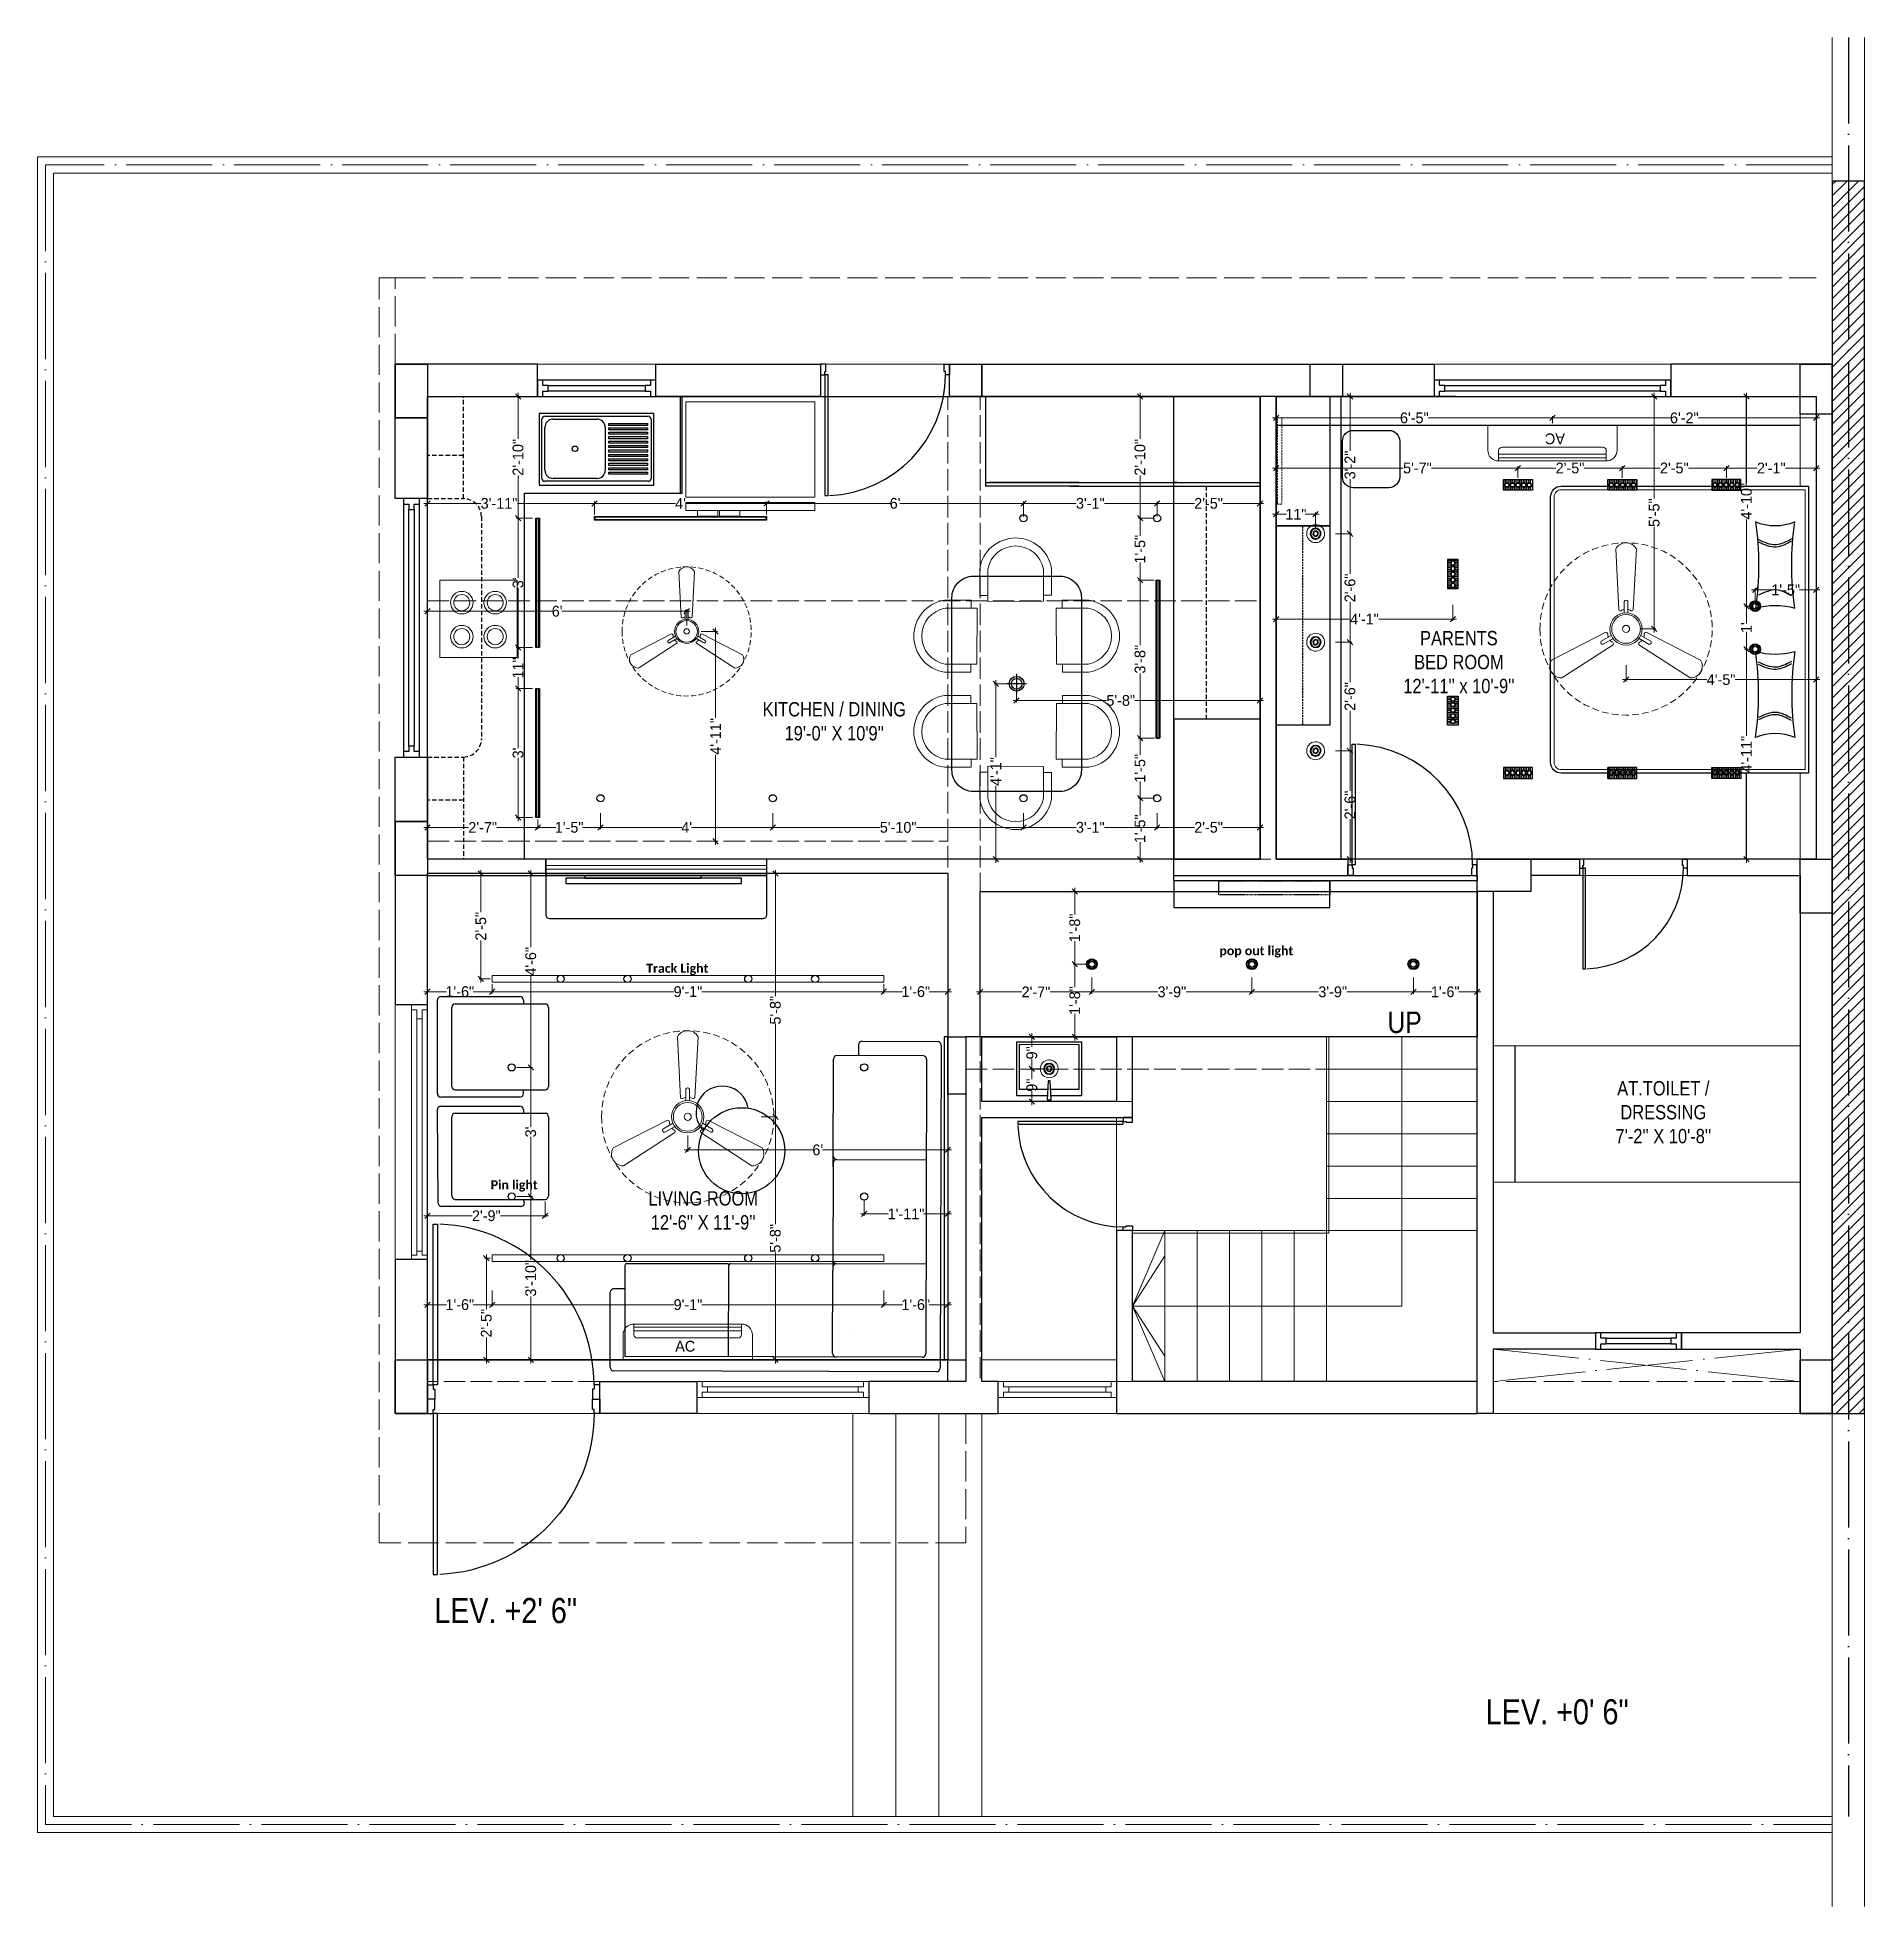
# Model space of a CAD drawing. Header units: millimetres. Extents: x 35877 to 3066687, y -650199 to -40525.
# Drawn here: x 147265 to 147774, y -180471 to -179950 of the extents above; entities that cross this region are included whole.
import ezdxf

# ---------------------------------------------------------------- set-up
doc = ezdxf.new("R2010")
doc.units = ezdxf.units.MM
doc.header["$MEASUREMENT"] = 0
doc.header["$PDMODE"] = 35
for name, pattern in [('ACAD_ISO02W100', [15, 12, -3]), ('ACAD_ISO04W100', [30, 24, -3, 0, -3]), ('DASHED', [0.75, 0.5, -0.25]), ('DASHED2', [0.375, 0.25, -0.125]), ('DASHEDX2', [1.5, 1, -0.5]), ('HIDDEN', [0.375, 0.25, -0.125])]:
    doc.linetypes.add(name, pattern=pattern)
doc.layers.get('Defpoints').update_dxf_attribs({"color": 220})
for name, color, linetype in [('AR DOOR', 40, 'Continuous'), ('AR ELE-5', 134, 'Continuous'), ('GROUND FLOOR  ( Text )', 251, 'Continuous'), ('str coll', 6, 'Continuous')]:
    doc.layers.add(name, color=color, linetype=linetype)
for name, color, linetype, lineweight in [('CENTERLINE ( COLUMN ) ~ DIM', 7, 'Continuous', 9), ('COLUMN', 1, 'Continuous', 30), ('dim05', 1, 'Continuous', 13), ('Dimension', 10, 'DASHEDX2', 20), ('el', 7, 'Continuous', 20), ('Electrical', 84, 'Continuous', 30), ('FIRST FLOOR ( TEXT )', 7, 'Continuous', 9), ('FUR', 250, 'Continuous', 0), ('FURNITURE', 32, 'Continuous', 9), ('furniture dimensions', 1, 'DASHED', 0), ('GROUND FLOOR', 7, 'Continuous', 9), ('GROUND FLOOR  ( HATCH )', 251, 'Continuous', 9), ('GROUND FLOOR  ( PLINE )', 251, 'Continuous', 30), ('GROUND FLOOR ( DW_RAIL )', 7, 'Continuous', 9), ('GROUND FLOOR ( STAIR )', 251, 'Continuous', 9), ('Labelling', 1, 'Continuous', 25), ('NAME PLATE', 7, 'Continuous', 25), ('Text', 7, 'Continuous', 15), ('wall', 7, 'Continuous', 30), ('X_PLOT', 1, 'Continuous', 9), ('XX~SLAB ( BEAM )~ ( DIM )', 7, 'Continuous', 9)]:
    doc.layers.add(name, color=color, linetype=linetype, lineweight=lineweight)
doc.layers.add('XX~SLAB ( PLINE )', color=251, linetype='Continuous', plot=False)
doc.styles.add('century g', font='GOTHIC.TTF')
doc.styles.add("Cn_BT_0'-0", font='swissc.ttf')
doc.styles.add('KATHA', font='swissc.ttf')
doc.styles.add('TEXT', font='eurr____.ttf')
doc.dimstyles.new('Archana', dxfattribs={"dimtxt": 2, "dimasz": 0.75, "dimexe": 0.5, "dimexo": 0.5, "dimgap": 0, "dimtad": 0, "dimzin": 0, "dimdsep": 46, "dimlunit": 4, "dimtxsty": 'century g', "dimblk": 'OBLIQUE', "dimcen": 0, "dimdle": 1, "dimclrd": 256, "dimclre": 256, "dimclrt": 256, "dimadec": 0, "dimazin": 0, "dimtfac": 1, "dimtofl": 0, "dimtmove": 1, "dimatfit": 3, "dimfxl": 1, "dimfxlon": 1, "dimtolj": 1, "dimtzin": 0, "dimlwd": -1, "dimlwe": -1, "dimarcsym": 0})

msp = doc.modelspace()

# ---------------------------------------------------------------- texts
at = {"layer": 'FIRST FLOOR ( TEXT )', "transparency": 33554687, "char_height": 4, "attachment_point": 5, "style": 'KATHA'}
for s, insert in [("PARENTS \\PBED ROOM\\P12'-11'' x 10'-9''", (147660.676, -180124.422, -0.005)), ("KITCHEN / DINING\\P19'-0'' X 10'9''", (147486.598, -180140.913, -0.005)), ("AT.TOILET /\\PDRESSING\\P7'-2'' X 10'-8''", (147717.659, -180249.867, -0.005)), ("LIVING ROOM\\P12'-6'' X 11'-9''", (147450.052, -180277.23, -0.005))]:
    msp.add_mtext(s, dxfattribs=dict(at, insert=insert))
at = {"layer": 'GROUND FLOOR  ( Text )', "transparency": 33554687, "insert": (147645.541, -180224.825, -0.005), "char_height": 6, "attachment_point": 5, "style": "Cn_BT_0'-0"}
msp.add_mtext('UP', dxfattribs=at)
at = {"layer": 'GROUND FLOOR  ( Text )', "color": 1, "transparency": 33554687, "char_height": 7, "attachment_point": 5, "style": "Cn_BT_0'-0"}
for s, insert in [('LEV. +2\' 6"', (147394.996, -180388.782, -0.005)), ('LEV. +0\' 6"', (147688.083, -180416.99, -0.005))]:
    msp.add_mtext(s, dxfattribs=dict(at, insert=insert))
at = {"layer": 'NAME PLATE', "color": 251, "true_color": 0x636466, "transparency": 33554687, "char_height": 2.5, "attachment_point": 5, "style": 'century g'}
for s, insert in [('{\\fCalibri|b1|i0|c0|p34;\\C256;\\c0;pop out light}', (147604.224, -180205.164)), ('{\\fCalibri|b1|i0|c0|p34;\\C256;\\c0;Track Light}', (147442.846, -180210.061, -0.005)), ('{\\fCalibri|b1|i0|c0|p34;\\C256;\\c0;Pin light}', (147397.378, -180270.391, -0.011))]:
    msp.add_mtext_dynamic_manual_height_columns(s, width=51.71911, gutter_width=1, heights=[0], dxfattribs=dict(at, insert=insert))

# ---------------------------------------------------------------- blocks, each defined once
blk = doc.blocks.new('profile light')
at = {"layer": 'Electrical', "color": 152, "lineweight": 30, "true_color": 0x2776bb}
for points in [[(2936.21, 2698.23), (2900.21, 2698.23), (2900.21, 2699.29), (2936.21, 2699.29)], [(2900.31, 2699.1), (2900.31, 2698.42), (2936.12, 2698.42), (2936.12, 2699.1)], [(2900.32, 2699.08), (2900.32, 2698.44), (2936.1, 2698.44), (2936.1, 2699.08)]]:
    blk.add_lwpolyline(points, close=True, dxfattribs=at)
blk = doc.blocks.new('*U116')
for points in [[(-40, 0), (0, 0), (0, 30), (10, 30), (10, 100), (-40, 100)], [(0, 0), (0, -1120), (30, -1120), (30, 0)], [(1160, 0), (1120, 0), (1120, 30), (1110, 30), (1110, 100), (1160, 100)]]:
    blk.add_lwpolyline(points, close=True)
at = {"layer": 'AR ELE-5', "linetype": 'ByBlock', "ltscale": 15}
blk.add_arc((-2, 1), 1122, 272.373, 359.9653, dxfattribs=at)
blk = doc.blocks.new('*U18')
for points in [[(0, 0), (0, 1120), (-30, 1120), (-30, 0)], [(40, 0), (0, 0), (0, -30), (-10, -30), (-10, -100), (40, -100)], [(-1160, 0), (-1120, 0), (-1120, -30), (-1110, -30), (-1110, -100), (-1160, -100)]]:
    blk.add_lwpolyline(points, close=True)
at = {"layer": 'AR ELE-5', "linetype": 'ByBlock', "ltscale": 15}
blk.add_arc((2, -1), 1122, 92.373, 179.9653, dxfattribs=at)
blk = doc.blocks.new('*U20')
for points in [[(0, 0), (0, 1120), (30, 1120), (30, 0)], [(-40, 0), (0, 0), (0, -30), (10, -30), (10, -100), (-40, -100)], [(1160, 0), (1120, 0), (1120, -30), (1110, -30), (1110, -100), (1160, -100)]]:
    blk.add_lwpolyline(points, close=True)
at = {"layer": 'AR ELE-5', "linetype": 'ByBlock', "ltscale": 15}
blk.add_arc((-2, -1), 1122, 0.0347, 87.627, dxfattribs=at)
blk = doc.blocks.new('*U25')
for points in [[(-40, 0), (0, 0), (0, 30), (10, 30), (10, 100), (-40, 100)], [(0, 0), (0, -1120), (30, -1120), (30, 0)], [(1160, 0), (1120, 0), (1120, 30), (1110, 30), (1110, 100), (1160, 100)]]:
    blk.add_lwpolyline(points, close=True)
at = {"layer": 'AR ELE-5', "linetype": 'ByBlock', "ltscale": 15}
blk.add_arc((-2, 1), 1122, 272.373, 359.9653, dxfattribs=at)
blk = doc.blocks.new('sf sfs')
at = {"layer": 'FURNITURE', "color": 9, "true_color": 0xc7c8ca, "transparency": 33554687}
blk.add_line((3348685.97, -514612.12), (3348664.42, -514612.12), dxfattribs=at)
blk.add_lwpolyline([(3348664.42, -514612.12), (3348664.42, -514590.57), (3348685.97, -514590.57), (3348685.97, -514612.12)], dxfattribs=at)
for centre, radius in [((3348670.49, -514596.83), 3.14), ((3348670.49, -514596.83), 2.24), ((3348679.82, -514596.83), 3.14), ((3348679.82, -514596.83), 2.24), ((3348670.49, -514606.3), 3.14), ((3348679.82, -514606.3), 3.14), ((3348670.49, -514606.3), 2.24), ((3348679.82, -514606.3), 2.24)]:
    blk.add_circle(centre, radius, dxfattribs=at)
blk = doc.blocks.new('SED S')
at = {"layer": 'FURNITURE', "color": 9, "true_color": 0xc7c8ca, "transparency": 33554687, "elevation": -0.07, "flags": 128}
for points in [[(3340639.61, -514630.85), (3340639.61, -514629.27), (3340645.24, -514629.27), (3340645.24, -514630.85)], [(3340645.71, -514630.85), (3340645.71, -514629.27), (3340651.34, -514629.27), (3340651.34, -514630.85)]]:
    blk.add_lwpolyline(points, dxfattribs=at)
at = {"layer": 'FURNITURE', "color": 9, "true_color": 0xc7c8ca, "transparency": 33554687, "elevation": -0.07}
for points in [[(3340618.66, -514630.85), (3340618.66, -514633.06), (3340654.66, -514633.06), (3340654.66, -514630.85)], [(3340618.66, -514634.61), (3340618.66, -514661.17), (3340654.66, -514661.17), (3340654.66, -514634.61)]]:
    blk.add_lwpolyline(points, close=True, dxfattribs=at)
blk = doc.blocks.new('SD DSD')
at = {"layer": 'FURNITURE', "color": 9, "true_color": 0xc7c8ca, "transparency": 33554687}
for p, q in [((3348486.7, -514623.32), (3348486.68, -514619.42)), ((3348486.7, -514623.32), (3348502.25, -514623.25)), ((3348502.23, -514619.34), (3348502.25, -514623.25)), ((3348483.69, -514625.26), (3348479.79, -514625.25)), ((3348483.69, -514625.26), (3348483.66, -514640.81)), ((3348505.76, -514625.26), (3348509.66, -514625.25)), ((3348505.76, -514625.26), (3348505.79, -514640.81)), ((3348479.75, -514640.8), (3348483.66, -514640.81)), ((3348509.7, -514640.8), (3348505.79, -514640.81)), ((3348479.75, -514651.77), (3348483.66, -514651.76)), ((3348483.69, -514667.31), (3348483.66, -514651.76)), ((3348505.76, -514667.31), (3348505.79, -514651.76)), ((3348509.7, -514651.77), (3348505.79, -514651.76)), ((3348483.69, -514667.31), (3348479.79, -514667.32)), ((3348486.7, -514669.25), (3348486.68, -514673.16)), ((3348486.7, -514669.25), (3348502.25, -514669.32)), ((3348502.23, -514673.23), (3348502.25, -514669.32)), ((3348505.76, -514667.31), (3348509.66, -514667.32))]:
    blk.add_line(p, q, dxfattribs=at)
at = {"layer": 'FURNITURE', "color": 9, "true_color": 0xc7c8ca, "transparency": 33554687, "flags": 128}
for points in [[(3348502.23, -514621.56), (3348504.46, -514621.55), (3348504.42, -514614.17, 0.853613), (3348484.42, -514614.22), (3348484.46, -514621.65), (3348486.68, -514621.64)], [(3348502.22, -514619.34), (3348502.23, -514621.56), (3348502.2, -514614.36, 0.835758), (3348486.65, -514614.39), (3348486.67, -514619.42), (3348486.68, -514621.64)], [(3348481.97, -514640.8), (3348481.97, -514643.02), (3348474.58, -514643.01, -0.853613), (3348474.58, -514623.01), (3348482.01, -514623.02), (3348482.01, -514625.25)], [(3348507.48, -514640.8), (3348507.48, -514643.02), (3348514.87, -514643.01, 0.853613), (3348514.87, -514623.01), (3348507.44, -514623.02), (3348507.44, -514625.25)], [(3348479.75, -514640.79), (3348481.97, -514640.8), (3348474.77, -514640.78, -0.835758), (3348474.76, -514625.23), (3348479.79, -514625.24), (3348482.01, -514625.25)], [(3348509.7, -514640.79), (3348507.48, -514640.8), (3348514.68, -514640.78, 0.835758), (3348514.69, -514625.23), (3348509.66, -514625.24), (3348507.44, -514625.25)], [(3348481.97, -514651.77), (3348481.97, -514649.55), (3348474.58, -514649.57, 0.853613), (3348474.58, -514669.57), (3348482.01, -514669.55), (3348482.01, -514667.32)], [(3348507.48, -514651.77), (3348507.48, -514649.55), (3348514.87, -514649.57, -0.853613), (3348514.87, -514669.57), (3348507.44, -514669.55), (3348507.44, -514667.32)], [(3348479.75, -514651.78), (3348481.97, -514651.77), (3348474.77, -514651.79, 0.835758), (3348474.76, -514667.34), (3348479.79, -514667.33), (3348482.01, -514667.33)], [(3348509.7, -514651.78), (3348507.48, -514651.77), (3348514.68, -514651.79, -0.835758), (3348514.69, -514667.34), (3348509.66, -514667.33), (3348507.44, -514667.33)], [(3348502.23, -514671.01), (3348504.46, -514671.02), (3348504.42, -514678.4, -0.853613), (3348484.42, -514678.36), (3348484.46, -514670.92), (3348486.68, -514670.93)], [(3348502.22, -514673.23), (3348502.23, -514671.01), (3348502.2, -514678.21, -0.835758), (3348486.65, -514678.18), (3348486.67, -514673.16), (3348486.68, -514670.93)]]:
    blk.add_lwpolyline(points, format="xyb", dxfattribs=at)
at = {"layer": 'FURNITURE', "color": 9, "lineweight": 30, "true_color": 0xc7c8ca, "transparency": 33554687}
blk.add_lwpolyline([(3348506.78, -514676.29), (3348482.68, -514676.29, -0.414214), (3348476.68, -514670.29), (3348476.68, -514622.29, -0.414214), (3348482.68, -514616.29), (3348506.78, -514616.29, -0.414214), (3348512.78, -514622.29), (3348512.78, -514670.29, -0.414214)], format="xyb", close=True, dxfattribs=at)
blk = doc.blocks.new('fan')
at = {"layer": 'Electrical', "lineweight": 15, "ltscale": 20}
for p, q in [((3300835.29, -509900.78), (3300836.47, -509923.43)), ((3300841.81, -509923.43), (3300842.99, -509900.78)), ((3300838.47, -509924.57), (3300838.47, -509920.25)), ((3300839.81, -509920.28), (3300839.81, -509924.57)), ((3300831.66, -509931.77), (3300811.45, -509942.07)), ((3300866.83, -509942.07), (3300846.62, -509931.77)), ((3300815.3, -509948.74), (3300834.33, -509936.39)), ((3300829.93, -509935.08), (3300833.64, -509932.93)), ((3300834.31, -509934.09), (3300830.57, -509936.25)), ((3300843.95, -509936.39), (3300862.98, -509948.74)), ((3300847.68, -509936.23), (3300843.97, -509934.09)), ((3300844.64, -509932.93), (3300848.38, -509935.09))]:
    blk.add_line(p, q, dxfattribs=at)
at = {"layer": 'Electrical', "linetype": 'DASHED', "lineweight": 15, "ltscale": 5}
blk.add_circle((3300839.14, -509930.53), 32, dxfattribs=at)
at = {"layer": 'Electrical', "lineweight": 15, "ltscale": 20}
for centre, major_axis, start_param, end_param in [((3300839.14, -509902.94), (3.12, 3.12), -0.272136, 1.842967), ((3300839.14, -509930.53), (4.24, -4.24), 3.14161, 9.424795), ((3300839.14, -509930.53), (3.77, -3.77), 1.749190548672175e-05, 6.283202799085073), ((3300837.1, -509923.08), (0.51, 0.51), 2.863014, 4.257784), ((3300839.14, -509926.42), (2.27, -2.27), 2.565057, 2.951308), ((3300839.13, -509920.5), (0.501, 0.501), -0.465536, 1.983618), ((3300839.14, -509926.42), (2.27, 2.27), 0.19032, 0.57657), ((3300841.18, -509923.08), (0.51, -0.51), 5.167028, 6.561799), ((3300831.67, -509932.49), (0.51, -0.51), 0.978238, 2.373008), ((3300835.59, -509932.58), (2.27, -2.27), 3.855511, 4.241762), ((3300839.14, -509930.53), (0.943, 0.943), 1.570814, 7.853999), ((3300842.69, -509932.58), (2.27, 2.27), 5.183051, 5.569301), ((3300846.61, -509932.49), (0.51, -0.51), 2.339416, 3.734186), ((3300830.46, -509935.55), (0.501, -0.501), 3.199655, 5.648809), ((3300835.59, -509932.58), (2.27, -2.27), 4.659452, 5.045703), ((3300833.71, -509936.02), (0.51, 0.51), -1.325776, 0.068994), ((3300844.57, -509936.02), (0.51, -0.51), 3.072633, 4.467404), ((3300842.69, -509932.58), (2.27, 2.27), 4.37911, 4.765361), ((3300847.83, -509935.54), (0.501, 0.501), 3.723254, 6.172408), ((3300815.25, -509944.32), (3.12, -3.12), 3.393055, 5.508159), ((3300863.03, -509944.32), (3.12, -3.12), 5.48745, 7.602554)]:
    blk.add_ellipse(centre, major_axis=major_axis, ratio=1, start_param=start_param, end_param=end_param, dxfattribs=at)
blk = doc.blocks.new('ac paln')
at = {"layer": 'Electrical', "lineweight": 15}
for p, q in [((389238.69, -37646.36), (389238.69, -37610.34)), ((389238.69, -37610.34), (389245.67, -37610.34)), ((389244.81, -37642.35), (389244.81, -37614.35)), ((389245.81, -37613.35), (389248.68, -37613.35)), ((389246.82, -37643.35), (389246.82, -37613.35)), ((389247.82, -37643.35), (389247.82, -37613.35)), ((389248.68, -37613.35), (389248.68, -37643.35)), ((389248.68, -37643.35), (389248.68, -37613.35)), ((389245.67, -37646.36), (389238.69, -37646.36)), ((389245.81, -37643.35), (389248.68, -37643.35)), ((389248.68, -37643.35), (389248.68, -37643.35))]:
    blk.add_line(p, q, dxfattribs=at)
for centre, start, end in [((389245.67, -37613.35), 0, 90), ((389245.67, -37643.35), 270, 0)]:
    blk.add_arc(centre, 3.01, start, end, dxfattribs=at)
at = {"layer": 'Electrical', "lineweight": 15, "extrusion": (0, 0, -1)}
for centre, start_param, end_param in [((389245.81, -37614.35), -0.785398, 0.785398), ((389245.81, -37642.35), 3.926991, 5.497787)]:
    blk.add_ellipse(centre, major_axis=(-0.71, 0.71), ratio=1, start_param=start_param, end_param=end_param, dxfattribs=at)
at = {"layer": 'Text', "style": 'TEXT'}
blk.add_text('AC', height=3, rotation=270, dxfattribs=at).set_placement((389241.02, -37624.87))
blk = doc.blocks.new('_Oblique')
at = {"layer": 'wall', "color": 0, "lineweight": -2}
blk.add_line((-0.5, -0.5), (0.5, 0.5), dxfattribs=at)
blk = doc.blocks.new('*D653')
at = {"layer": 'Defpoints', "color": 0, "linetype": 'Continuous', "lineweight": 0, "transparency": 16777216}
for p in [(147571.81, -180145.64), (147577.17, -180145.64, 0), (147576.56, -180162.35)]:
    blk.add_point(p, dxfattribs=at)
at = {"layer": 'furniture dimensions', "color": 5, "linetype": 'Continuous', "transparency": 16777216}
for p, q in [((147575.81, -180145.64), (147571.31, -180145.64)), ((147571.81, -180144.64), (147571.81, -180150.28)), ((147571.81, -180163.35), (147571.81, -180157.72))]:
    blk.add_line(p, q, dxfattribs=at)
at = {"layer": 'furniture dimensions', "color": 5, "linetype": 'ByBlock', "transparency": 16777216}
blk.add_line((147575.81, -180162.35), (147571.31, -180162.35), dxfattribs=at)
at = {"layer": 'furniture dimensions', "color": 5, "linetype": 'Continuous', "transparency": 16777216, "xscale": 1.5, "yscale": 1.5, "zscale": 1.5}
for p, rotation in [((147571.81, -180145.64), 90), ((147571.81, -180162.35), 270)]:
    blk.add_blockref('_Oblique', p, dxfattribs=dict(at, rotation=rotation))
at = {"layer": 'furniture dimensions', "linetype": 'Continuous', "lineweight": 0, "transparency": 16777216, "insert": (147571.81, -180154), "char_height": 3, "attachment_point": 5, "rotation": 90, "style": 'century g'}
blk.add_mtext('\\A1;1\'-5"', dxfattribs=at)
blk = doc.blocks.new('*D654')
at = {"layer": 'Defpoints', "color": 0, "linetype": 'Continuous', "lineweight": 0, "transparency": 16777216}
for p in [(147576.56, -180084.31), (147571.81, -180101.57), (147576.28, -180101.57, 0)]:
    blk.add_point(p, dxfattribs=at)
at = {"layer": 'furniture dimensions', "color": 5, "linetype": 'ByBlock', "transparency": 16777216}
blk.add_line((147575.81, -180084.31), (147571.31, -180084.31), dxfattribs=at)
at = {"layer": 'furniture dimensions', "color": 5, "linetype": 'Continuous', "transparency": 16777216}
for p, q in [((147571.81, -180083.31), (147571.81, -180089.22)), ((147571.81, -180102.57), (147571.81, -180096.66)), ((147575.78, -180101.57), (147571.31, -180101.57))]:
    blk.add_line(p, q, dxfattribs=at)
at = {"layer": 'furniture dimensions', "color": 5, "linetype": 'Continuous', "transparency": 16777216, "xscale": 1.5, "yscale": 1.5, "zscale": 1.5}
for p, rotation in [((147571.81, -180084.31), 90), ((147571.81, -180101.57), 270)]:
    blk.add_blockref('_Oblique', p, dxfattribs=dict(at, rotation=rotation))
at = {"layer": 'furniture dimensions', "linetype": 'Continuous', "lineweight": 0, "transparency": 16777216, "insert": (147571.81, -180092.94), "char_height": 3, "attachment_point": 5, "rotation": 90, "style": 'century g'}
blk.add_mtext('\\A1;1\'-5"', dxfattribs=at)
blk = doc.blocks.new('*D658')
at = {"layer": 'Defpoints', "color": 0, "linetype": 'Continuous', "lineweight": 0, "transparency": 16777216}
for p in [(147391.23, -180298.95, -0.01), (147373.25, -180301.63, -0.01), (147391.23, -180303.49)]:
    blk.add_point(p, dxfattribs=at)
at = {"layer": 'furniture dimensions', "color": 5, "linetype": 'Continuous', "transparency": 16777216}
for p, q in [((147391.23, -180299.49), (147391.23, -180303.99)), ((147372.25, -180303.49), (147378.52, -180303.49)), ((147392.23, -180303.49), (147385.96, -180303.49))]:
    blk.add_line(p, q, dxfattribs=at)
at = {"layer": 'furniture dimensions', "color": 5, "linetype": 'ByBlock', "transparency": 16777216}
blk.add_line((147373.25, -180302.13), (147373.25, -180303.99), dxfattribs=at)
at = {"layer": 'furniture dimensions', "color": 5, "linetype": 'Continuous', "transparency": 16777216, "xscale": 1.5, "yscale": 1.5, "zscale": 1.5, "rotation": 180}
blk.add_blockref('_Oblique', (147373.25, -180303.49), dxfattribs=at)
at = {"layer": 'furniture dimensions', "color": 5, "linetype": 'Continuous', "transparency": 16777216, "xscale": 1.5, "yscale": 1.5, "zscale": 1.5}
blk.add_blockref('_Oblique', (147391.23, -180303.49), dxfattribs=at)
at = {"layer": 'furniture dimensions', "linetype": 'Continuous', "lineweight": 0, "transparency": 16777216, "insert": (147382.24, -180303.49), "char_height": 3, "attachment_point": 5, "style": 'century g'}
blk.add_mtext('\\A1;1\'-6"', dxfattribs=at)
blk = doc.blocks.new('*D659')
at = {"layer": 'Defpoints', "color": 0, "linetype": 'Continuous', "lineweight": 0, "transparency": 16777216}
for p in [(147391.23, -180298.95, -0.01), (147500.38, -180298.95, -0.01), (147500.38, -180303.49)]:
    blk.add_point(p, dxfattribs=at)
at = {"layer": 'furniture dimensions', "color": 5, "linetype": 'ByBlock', "transparency": 16777216}
blk.add_line((147391.23, -180299.49), (147391.23, -180303.99), dxfattribs=at)
at = {"layer": 'furniture dimensions', "color": 5, "linetype": 'Continuous', "transparency": 16777216}
for p, q in [((147500.38, -180299.49), (147500.38, -180303.99)), ((147390.23, -180303.49), (147441.89, -180303.49)), ((147501.38, -180303.49), (147449.72, -180303.49))]:
    blk.add_line(p, q, dxfattribs=at)
at = {"layer": 'furniture dimensions', "color": 5, "linetype": 'Continuous', "transparency": 16777216, "xscale": 1.5, "yscale": 1.5, "zscale": 1.5, "rotation": 180}
blk.add_blockref('_Oblique', (147391.23, -180303.49), dxfattribs=at)
at = {"layer": 'furniture dimensions', "color": 5, "linetype": 'Continuous', "transparency": 16777216, "xscale": 1.5, "yscale": 1.5, "zscale": 1.5}
blk.add_blockref('_Oblique', (147500.38, -180303.49), dxfattribs=at)
at = {"layer": 'furniture dimensions', "linetype": 'Continuous', "lineweight": 0, "transparency": 16777216, "insert": (147445.81, -180303.49), "char_height": 3, "attachment_point": 5, "style": 'century g'}
blk.add_mtext('\\A1;9\'-1"', dxfattribs=at)
blk = doc.blocks.new('*D660')
at = {"layer": 'Defpoints', "color": 0, "linetype": 'Continuous', "lineweight": 0, "transparency": 16777216}
for p in [(147500.38, -180298.95, -0.01), (147518.25, -180298.95, -0.01), (147518.25, -180303.49)]:
    blk.add_point(p, dxfattribs=at)
at = {"layer": 'furniture dimensions', "color": 5, "linetype": 'ByBlock', "transparency": 16777216}
blk.add_line((147500.38, -180299.49), (147500.38, -180303.99), dxfattribs=at)
at = {"layer": 'furniture dimensions', "color": 5, "linetype": 'Continuous', "transparency": 16777216}
for p, q in [((147518.25, -180299.49), (147518.25, -180303.99)), ((147499.38, -180303.49), (147505.59, -180303.49)), ((147519.25, -180303.49), (147513.04, -180303.49))]:
    blk.add_line(p, q, dxfattribs=at)
at = {"layer": 'furniture dimensions', "color": 5, "linetype": 'Continuous', "transparency": 16777216, "xscale": 1.5, "yscale": 1.5, "zscale": 1.5, "rotation": 180}
blk.add_blockref('_Oblique', (147500.38, -180303.49), dxfattribs=at)
at = {"layer": 'furniture dimensions', "color": 5, "linetype": 'Continuous', "transparency": 16777216, "xscale": 1.5, "yscale": 1.5, "zscale": 1.5}
blk.add_blockref('_Oblique', (147518.25, -180303.49), dxfattribs=at)
at = {"layer": 'furniture dimensions', "linetype": 'Continuous', "lineweight": 0, "transparency": 16777216, "insert": (147509.31, -180303.49), "char_height": 3, "attachment_point": 5, "style": 'century g'}
blk.add_mtext('\\A1;1\'-6"', dxfattribs=at)
blk = doc.blocks.new('*D661')
at = {"layer": 'Defpoints', "color": 0, "linetype": 'Continuous', "lineweight": 0, "transparency": 16777216}
for p in [(147391.23, -180290.5), (147389.63, -180318.89), (147391.23, -180318.89, -0.01)]:
    blk.add_point(p, dxfattribs=at)
at = {"layer": 'furniture dimensions', "color": 5, "linetype": 'Continuous', "transparency": 16777216}
for p, q in [((147389.63, -180289.5), (147389.63, -180304.7)), ((147389.63, -180319.89), (147389.63, -180312.61)), ((147390.73, -180318.89), (147389.13, -180318.89))]:
    blk.add_line(p, q, dxfattribs=at)
at = {"layer": 'furniture dimensions', "color": 5, "linetype": 'ByBlock', "transparency": 16777216}
blk.add_line((147390.73, -180290.5), (147389.13, -180290.5), dxfattribs=at)
at = {"layer": 'furniture dimensions', "color": 5, "linetype": 'Continuous', "transparency": 16777216, "xscale": 1.5, "yscale": 1.5, "zscale": 1.5}
for p, rotation in [((147389.63, -180290.5), 90), ((147389.63, -180318.89), 270)]:
    blk.add_blockref('_Oblique', p, dxfattribs=dict(at, rotation=rotation))
at = {"layer": 'furniture dimensions', "linetype": 'Continuous', "lineweight": 0, "transparency": 16777216, "insert": (147389.63, -180308.65), "char_height": 3, "attachment_point": 5, "rotation": 90, "style": 'century g'}
blk.add_mtext('\\A1;2\'-5"', dxfattribs=at)
blk = doc.blocks.new('*D662')
at = {"layer": 'Defpoints', "color": 0, "linetype": 'Continuous', "lineweight": 0, "transparency": 16777216}
for p in [(147396.68, -180273.35, -0.01), (147396.68, -180318.89, -0.01), (147402.01, -180318.89)]:
    blk.add_point(p, dxfattribs=at)
at = {"layer": 'furniture dimensions', "color": 5, "linetype": 'ByBlock', "transparency": 16777216}
blk.add_line((147398.01, -180273.35), (147402.51, -180273.35), dxfattribs=at)
at = {"layer": 'furniture dimensions', "color": 5, "linetype": 'Continuous', "transparency": 16777216}
for p, q in [((147402.01, -180272.35), (147402.01, -180291.02)), ((147402.01, -180319.89), (147402.01, -180301.22)), ((147398.01, -180318.89), (147402.51, -180318.89))]:
    blk.add_line(p, q, dxfattribs=at)
at = {"layer": 'furniture dimensions', "color": 5, "linetype": 'Continuous', "transparency": 16777216, "xscale": 1.5, "yscale": 1.5, "zscale": 1.5}
for p, rotation in [((147402.01, -180273.35), 90), ((147402.01, -180318.89), 270)]:
    blk.add_blockref('_Oblique', p, dxfattribs=dict(at, rotation=rotation))
at = {"layer": 'furniture dimensions', "linetype": 'Continuous', "lineweight": 0, "transparency": 16777216, "insert": (147402.01, -180296.12), "char_height": 3, "attachment_point": 5, "rotation": 90, "style": 'century g'}
blk.add_mtext('\\A1;3\'-10"', dxfattribs=at)
blk = doc.blocks.new('*D663')
at = {"layer": 'Defpoints', "color": 0, "linetype": 'Continuous', "lineweight": 0, "transparency": 16777216}
for p in [(147396.68, -180237.35, -0.01), (147402.01, -180237.35), (147396.68, -180273.35, -0.01)]:
    blk.add_point(p, dxfattribs=at)
at = {"layer": 'furniture dimensions', "color": 5, "linetype": 'Continuous', "transparency": 16777216}
for p, q in [((147398.01, -180237.35), (147402.51, -180237.35)), ((147402.01, -180236.35), (147402.01, -180253.98)), ((147402.01, -180274.35), (147402.01, -180256.72))]:
    blk.add_line(p, q, dxfattribs=at)
at = {"layer": 'furniture dimensions', "color": 5, "linetype": 'ByBlock', "transparency": 16777216}
blk.add_line((147398.01, -180273.35), (147402.51, -180273.35), dxfattribs=at)
at = {"layer": 'furniture dimensions', "color": 5, "linetype": 'Continuous', "transparency": 16777216, "xscale": 1.5, "yscale": 1.5, "zscale": 1.5}
for p, rotation in [((147402.01, -180237.35), 90), ((147402.01, -180273.35), 270)]:
    blk.add_blockref('_Oblique', p, dxfattribs=dict(at, rotation=rotation))
at = {"layer": 'furniture dimensions', "linetype": 'Continuous', "lineweight": 0, "transparency": 16777216, "insert": (147402.01, -180255.35), "char_height": 3, "attachment_point": 5, "rotation": 90, "style": 'century g'}
blk.add_mtext("\\A1;3'", dxfattribs=at)
blk = doc.blocks.new('*D664')
at = {"layer": 'Defpoints', "color": 0, "linetype": 'Continuous', "lineweight": 0, "transparency": 16777216}
for p in [(147396.68, -180183.35, -0.01), (147402.01, -180183.35), (147396.68, -180237.35, -0.01)]:
    blk.add_point(p, dxfattribs=at)
at = {"layer": 'furniture dimensions', "color": 5, "linetype": 'Continuous', "transparency": 16777216}
for p, q in [((147398.01, -180183.35), (147402.51, -180183.35)), ((147402.01, -180182.35), (147402.01, -180203.83)), ((147402.01, -180238.35), (147402.01, -180211.76))]:
    blk.add_line(p, q, dxfattribs=at)
at = {"layer": 'furniture dimensions', "color": 5, "linetype": 'ByBlock', "transparency": 16777216}
blk.add_line((147398.01, -180237.35), (147402.51, -180237.35), dxfattribs=at)
at = {"layer": 'furniture dimensions', "color": 5, "linetype": 'Continuous', "transparency": 16777216, "xscale": 1.5, "yscale": 1.5, "zscale": 1.5}
for p, rotation in [((147402.01, -180183.35), 90), ((147402.01, -180237.35), 270)]:
    blk.add_blockref('_Oblique', p, dxfattribs=dict(at, rotation=rotation))
at = {"layer": 'furniture dimensions', "linetype": 'Continuous', "lineweight": 0, "transparency": 16777216, "insert": (147402.01, -180207.8), "char_height": 3, "attachment_point": 5, "rotation": 90, "style": 'century g'}
blk.add_mtext('\\A1;4\'-6"', dxfattribs=at)
blk = doc.blocks.new('*D665')
at = {"layer": 'Defpoints', "color": 0, "linetype": 'Continuous', "lineweight": 0, "transparency": 16777216}
for p in [(147405.98, -180273.13, -0.01), (147373.25, -180275.11, -0.01), (147405.98, -180278.71)]:
    blk.add_point(p, dxfattribs=at)
at = {"layer": 'furniture dimensions', "color": 5, "linetype": 'Continuous', "transparency": 16777216}
for p, q in [((147372.25, -180278.71), (147385.66, -180278.71)), ((147406.98, -180278.71), (147393.57, -180278.71)), ((147405.98, -180274.71), (147405.98, -180279.21))]:
    blk.add_line(p, q, dxfattribs=at)
at = {"layer": 'furniture dimensions', "color": 5, "linetype": 'ByBlock', "transparency": 16777216}
blk.add_line((147373.25, -180275.61), (147373.25, -180279.21), dxfattribs=at)
at = {"layer": 'furniture dimensions', "color": 5, "linetype": 'Continuous', "transparency": 16777216, "xscale": 1.5, "yscale": 1.5, "zscale": 1.5, "rotation": 180}
blk.add_blockref('_Oblique', (147373.25, -180278.71), dxfattribs=at)
at = {"layer": 'furniture dimensions', "color": 5, "linetype": 'Continuous', "transparency": 16777216, "xscale": 1.5, "yscale": 1.5, "zscale": 1.5}
blk.add_blockref('_Oblique', (147405.98, -180278.71), dxfattribs=at)
at = {"layer": 'furniture dimensions', "linetype": 'Continuous', "lineweight": 0, "transparency": 16777216, "insert": (147389.62, -180278.71), "char_height": 3, "attachment_point": 5, "style": 'century g'}
blk.add_mtext('\\A1;2\'-9"', dxfattribs=at)
blk = doc.blocks.new('*D666')
at = {"layer": 'Defpoints', "color": 0, "linetype": 'Continuous', "lineweight": 0, "transparency": 16777216}
for p in [(147494.93, -180273.35, -0.01), (147518.25, -180273.35, -0.01), (147518.25, -180278.19)]:
    blk.add_point(p, dxfattribs=at)
at = {"layer": 'furniture dimensions', "color": 5, "linetype": 'Continuous', "transparency": 16777216}
for p, q in [((147493.93, -180278.19), (147501.71, -180278.19)), ((147519.25, -180278.19), (147511.47, -180278.19)), ((147518.25, -180274.19), (147518.25, -180278.69))]:
    blk.add_line(p, q, dxfattribs=at)
at = {"layer": 'furniture dimensions', "color": 5, "linetype": 'ByBlock', "transparency": 16777216}
blk.add_line((147494.93, -180274.19), (147494.93, -180278.69), dxfattribs=at)
at = {"layer": 'furniture dimensions', "color": 5, "linetype": 'Continuous', "transparency": 16777216, "xscale": 1.5, "yscale": 1.5, "zscale": 1.5, "rotation": 180}
blk.add_blockref('_Oblique', (147494.93, -180278.19), dxfattribs=at)
at = {"layer": 'furniture dimensions', "color": 5, "linetype": 'Continuous', "transparency": 16777216, "xscale": 1.5, "yscale": 1.5, "zscale": 1.5}
blk.add_blockref('_Oblique', (147518.25, -180278.19), dxfattribs=at)
at = {"layer": 'furniture dimensions', "linetype": 'Continuous', "lineweight": 0, "transparency": 16777216, "insert": (147506.59, -180278.19), "char_height": 3, "attachment_point": 5, "style": 'century g'}
blk.add_mtext('\\A1;1\'-11"', dxfattribs=at)
blk = doc.blocks.new('*D667')
at = {"layer": 'Defpoints', "color": 0, "linetype": 'Continuous', "lineweight": 0, "transparency": 16777216}
for p in [(147388.1, -180183.35), (147391.23, -180183.35, -0.01), (147391.23, -180212.69, -0.01)]:
    blk.add_point(p, dxfattribs=at)
at = {"layer": 'furniture dimensions', "color": 5, "linetype": 'Continuous', "transparency": 16777216}
for p, q in [((147390.73, -180183.35), (147387.6, -180183.35)), ((147388.1, -180182.35), (147388.1, -180194.06)), ((147388.1, -180213.69), (147388.1, -180201.97))]:
    blk.add_line(p, q, dxfattribs=at)
at = {"layer": 'furniture dimensions', "color": 5, "linetype": 'ByBlock', "transparency": 16777216}
blk.add_line((147390.73, -180212.69), (147387.6, -180212.69), dxfattribs=at)
at = {"layer": 'furniture dimensions', "color": 5, "linetype": 'Continuous', "transparency": 16777216, "xscale": 1.5, "yscale": 1.5, "zscale": 1.5}
for p, rotation in [((147388.1, -180183.35), 90), ((147388.1, -180212.69), 270)]:
    blk.add_blockref('_Oblique', p, dxfattribs=dict(at, rotation=rotation))
at = {"layer": 'furniture dimensions', "linetype": 'Continuous', "lineweight": 0, "transparency": 16777216, "insert": (147388.1, -180198.02), "char_height": 3, "attachment_point": 5, "rotation": 90, "style": 'century g'}
blk.add_mtext('\\A1;2\'-5"', dxfattribs=at)
blk = doc.blocks.new('*D668')
at = {"layer": 'Defpoints', "color": 0, "linetype": 'Continuous', "lineweight": 0, "transparency": 16777216}
for p in [(147373.25, -180213.63, -0.01), (147373.25, -180216.25), (147391.23, -180213.63, -0.01)]:
    blk.add_point(p, dxfattribs=at)
at = {"layer": 'furniture dimensions', "color": 5, "linetype": 'Continuous', "transparency": 16777216}
for p, q in [((147372.25, -180216.25), (147378.52, -180216.25)), ((147373.25, -180214.13), (147373.25, -180216.75)), ((147392.23, -180216.25), (147385.96, -180216.25))]:
    blk.add_line(p, q, dxfattribs=at)
at = {"layer": 'furniture dimensions', "color": 5, "linetype": 'ByBlock', "transparency": 16777216}
blk.add_line((147391.23, -180214.13), (147391.23, -180216.75), dxfattribs=at)
at = {"layer": 'furniture dimensions', "color": 5, "linetype": 'Continuous', "transparency": 16777216, "xscale": 1.5, "yscale": 1.5, "zscale": 1.5, "rotation": 180}
blk.add_blockref('_Oblique', (147373.25, -180216.25), dxfattribs=at)
at = {"layer": 'furniture dimensions', "color": 5, "linetype": 'Continuous', "transparency": 16777216, "xscale": 1.5, "yscale": 1.5, "zscale": 1.5}
blk.add_blockref('_Oblique', (147391.23, -180216.25), dxfattribs=at)
at = {"layer": 'furniture dimensions', "linetype": 'Continuous', "lineweight": 0, "transparency": 16777216, "insert": (147382.24, -180216.25), "char_height": 3, "attachment_point": 5, "style": 'century g'}
blk.add_mtext('\\A1;1\'-6"', dxfattribs=at)
blk = doc.blocks.new('*D669')
at = {"layer": 'Defpoints', "color": 0, "linetype": 'Continuous', "lineweight": 0, "transparency": 16777216}
for p in [(147391.23, -180213.63, -0.01), (147500.38, -180213.63, -0.01), (147500.38, -180216.25)]:
    blk.add_point(p, dxfattribs=at)
at = {"layer": 'furniture dimensions', "color": 5, "linetype": 'Continuous', "transparency": 16777216}
for p, q in [((147390.23, -180216.25), (147441.89, -180216.25)), ((147501.38, -180216.25), (147449.72, -180216.25)), ((147500.38, -180214.13), (147500.38, -180216.75))]:
    blk.add_line(p, q, dxfattribs=at)
at = {"layer": 'furniture dimensions', "color": 5, "linetype": 'ByBlock', "transparency": 16777216}
blk.add_line((147391.23, -180214.13), (147391.23, -180216.75), dxfattribs=at)
at = {"layer": 'furniture dimensions', "color": 5, "linetype": 'Continuous', "transparency": 16777216, "xscale": 1.5, "yscale": 1.5, "zscale": 1.5, "rotation": 180}
blk.add_blockref('_Oblique', (147391.23, -180216.25), dxfattribs=at)
at = {"layer": 'furniture dimensions', "color": 5, "linetype": 'Continuous', "transparency": 16777216, "xscale": 1.5, "yscale": 1.5, "zscale": 1.5}
blk.add_blockref('_Oblique', (147500.38, -180216.25), dxfattribs=at)
at = {"layer": 'furniture dimensions', "linetype": 'Continuous', "lineweight": 0, "transparency": 16777216, "insert": (147445.81, -180216.25), "char_height": 3, "attachment_point": 5, "style": 'century g'}
blk.add_mtext('\\A1;9\'-1"', dxfattribs=at)
blk = doc.blocks.new('*D670')
at = {"layer": 'Defpoints', "color": 0, "linetype": 'Continuous', "lineweight": 0, "transparency": 16777216}
for p in [(147500.38, -180213.63, -0.01), (147518.25, -180213.63, -0.01), (147518.25, -180216.25)]:
    blk.add_point(p, dxfattribs=at)
at = {"layer": 'furniture dimensions', "color": 5, "linetype": 'Continuous', "transparency": 16777216}
for p, q in [((147499.38, -180216.25), (147505.59, -180216.25)), ((147519.25, -180216.25), (147513.04, -180216.25)), ((147518.25, -180214.13), (147518.25, -180216.75))]:
    blk.add_line(p, q, dxfattribs=at)
at = {"layer": 'furniture dimensions', "color": 5, "linetype": 'ByBlock', "transparency": 16777216}
blk.add_line((147500.38, -180214.13), (147500.38, -180216.75), dxfattribs=at)
at = {"layer": 'furniture dimensions', "color": 5, "linetype": 'Continuous', "transparency": 16777216, "xscale": 1.5, "yscale": 1.5, "zscale": 1.5, "rotation": 180}
blk.add_blockref('_Oblique', (147500.38, -180216.25), dxfattribs=at)
at = {"layer": 'furniture dimensions', "color": 5, "linetype": 'Continuous', "transparency": 16777216, "xscale": 1.5, "yscale": 1.5, "zscale": 1.5}
blk.add_blockref('_Oblique', (147518.25, -180216.25), dxfattribs=at)
at = {"layer": 'furniture dimensions', "linetype": 'Continuous', "lineweight": 0, "transparency": 16777216, "insert": (147509.31, -180216.25), "char_height": 3, "attachment_point": 5, "style": 'century g'}
blk.add_mtext('\\A1;1\'-6"', dxfattribs=at)
blk = doc.blocks.new('asaasd')
at = {"layer": 'Electrical', "color": 5, "lineweight": 5, "ltscale": 8}
blk.add_ellipse((4539.27, 3683.15), major_axis=(1.69, -1.84), ratio=1, start_param=-0.785398, end_param=5.497787, dxfattribs=at)
at = {"layer": 'Electrical', "color": 5, "ltscale": 8}
for major_axis, start_param, end_param in [((1.02, -1.1), -0.785398, 5.497787), ((-1.01, -0.93), 0.785398, 7.068583), ((-0.544, -0.501), 0.785398, 7.068583), ((-0.453, -0.417), 0.785398, 7.068583)]:
    blk.add_ellipse((4539.27, 3683.15), major_axis=major_axis, ratio=1, start_param=start_param, end_param=end_param, dxfattribs=at)
blk = doc.blocks.new('HYTJUK')
at = {"layer": 'Electrical', "lineweight": -3, "true_color": 0x000000}
h = blk.add_hatch(dxfattribs=at)
h.set_pattern_fill('ANSI31', color=18, scale=4, angle=225)
h.set_pattern_definition([(270, (141588.84366, -3593.0246), (0.5, -2e-16), [])])
h.paths.add_polyline_path([(128595.32, 17374.81), (128596.19, 17375.86, -0.675401), (128596.65, 17377, -0.15536), (128597.03, 17376.88), (128597.65, 17377.63), (128597.65, 17377.81), (128589.56, 17377.81), (128589.56, 17374.81)])
h.paths.add_polyline_path([(128590.43, 17375.68, -1), (128590.43, 17377, -1)], flags=16)
h.paths.add_polyline_path([(128591.98, 17377, -1), (128591.98, 17375.68, -1)], flags=16)
h.paths.add_polyline_path([(128590.43, 17375.81, -1), (128590.43, 17376.87, -1)], flags=0)
h.paths.add_polyline_path([(128591.98, 17376.87, -1), (128591.98, 17375.81, -1)], flags=0)
h.paths.add_polyline_path([(128593.54, 17377, -1), (128593.54, 17375.68, -1)], flags=16)
h.paths.add_polyline_path([(128593.54, 17376.87, -1), (128593.54, 17375.81, -1)], flags=0)
h.paths.add_polyline_path([(128595.09, 17377, -1), (128595.09, 17375.68, -1)], flags=16)
h.paths.add_polyline_path([(128595.09, 17376.87, -1), (128595.09, 17375.81, -1)], flags=0)
h.paths.add_polyline_path([(128596.19, 17375.86), (128595.32, 17374.81), (128597.65, 17374.81), (128597.65, 17377.63), (128597.03, 17376.88, -0.731062), (128596.65, 17375.68, -0.193744)], flags=17)
at = {"layer": 'Electrical', "color": 240, "true_color": 0xed1f24}
blk.add_lwpolyline([(128597.65, 17374.81), (128589.56, 17374.81), (128589.56, 17377.81), (128597.65, 17377.81)], close=True, dxfattribs=at)
at = {"layer": 'Electrical', "color": 18, "lineweight": -3, "true_color": 0x000000}
for centre, radius in [((128590.43, 17376.34), 0.662), ((128590.43, 17376.34), 0.53), ((128591.98, 17376.34), 0.662), ((128591.98, 17376.34), 0.53), ((128593.54, 17376.34), 0.662), ((128593.54, 17376.34), 0.53), ((128595.09, 17376.34), 0.662), ((128595.09, 17376.34), 0.53), ((128596.65, 17376.34), 0.662), ((128596.65, 17376.34), 0.53)]:
    blk.add_circle(centre, radius, dxfattribs=at)
blk = doc.blocks.new('*D674')
at = {"layer": 'Defpoints', "color": 0, "linetype": 'Continuous', "lineweight": 0, "transparency": 16777216}
for p in [(147403.96, -180167.74, 0.01), (147373.25, -180170.35, -0.01), (147403.96, -180170.47)]:
    blk.add_point(p, dxfattribs=at)
at = {"layer": 'furniture dimensions', "color": 5, "linetype": 'Continuous', "transparency": 16777216}
for p, q in [((147403.96, -180168.24), (147403.96, -180170.97)), ((147372.25, -180170.47), (147384.65, -180170.47)), ((147404.96, -180170.47), (147392.56, -180170.47))]:
    blk.add_line(p, q, dxfattribs=at)
at = {"layer": 'furniture dimensions', "color": 5, "linetype": 'ByBlock', "transparency": 16777216}
blk.add_line((147373.25, -180170.47), (147373.25, -180170.97), dxfattribs=at)
at = {"layer": 'furniture dimensions', "color": 5, "linetype": 'Continuous', "transparency": 16777216, "xscale": 1.5, "yscale": 1.5, "zscale": 1.5, "rotation": 180}
blk.add_blockref('_Oblique', (147373.25, -180170.47), dxfattribs=at)
at = {"layer": 'furniture dimensions', "color": 5, "linetype": 'Continuous', "transparency": 16777216, "xscale": 1.5, "yscale": 1.5, "zscale": 1.5}
blk.add_blockref('_Oblique', (147403.96, -180170.47), dxfattribs=at)
at = {"layer": 'furniture dimensions', "linetype": 'Continuous', "lineweight": 0, "transparency": 16777216, "insert": (147388.61, -180170.47), "char_height": 3, "attachment_point": 5, "style": 'century g'}
blk.add_mtext('\\A1;2\'-7"', dxfattribs=at)
blk = doc.blocks.new('*D675')
at = {"layer": 'Defpoints', "color": 0, "linetype": 'Continuous', "lineweight": 0, "transparency": 16777216}
for p in [(147398.46, -180131.74), (147403.43, -180131.74, 0.01), (147403.96, -180167.74, 0.01)]:
    blk.add_point(p, dxfattribs=at)
at = {"layer": 'furniture dimensions', "color": 5, "linetype": 'Continuous', "transparency": 16777216}
for p, q in [((147402.46, -180131.74), (147397.96, -180131.74)), ((147398.46, -180130.74), (147398.46, -180148.38)), ((147398.46, -180168.74), (147398.46, -180151.11))]:
    blk.add_line(p, q, dxfattribs=at)
at = {"layer": 'furniture dimensions', "color": 5, "linetype": 'ByBlock', "transparency": 16777216}
blk.add_line((147402.46, -180167.74), (147397.96, -180167.74), dxfattribs=at)
at = {"layer": 'furniture dimensions', "color": 5, "linetype": 'Continuous', "transparency": 16777216, "xscale": 1.5, "yscale": 1.5, "zscale": 1.5}
for p, rotation in [((147398.46, -180131.74), 90), ((147398.46, -180167.74), 270)]:
    blk.add_blockref('_Oblique', p, dxfattribs=dict(at, rotation=rotation))
at = {"layer": 'furniture dimensions', "linetype": 'Continuous', "lineweight": 0, "transparency": 16777216, "insert": (147398.46, -180149.74), "char_height": 3, "attachment_point": 5, "rotation": 90, "style": 'century g'}
blk.add_mtext("\\A1;3'", dxfattribs=at)
blk = doc.blocks.new('*D676')
at = {"layer": 'Defpoints', "color": 0, "linetype": 'Continuous', "lineweight": 0, "transparency": 16777216}
for p in [(147398.46, -180120.31), (147403.43, -180120.31), (147403.43, -180131.74, 0.01)]:
    blk.add_point(p, dxfattribs=at)
at = {"layer": 'furniture dimensions', "color": 5, "linetype": 'Continuous', "transparency": 16777216}
for p, q in [((147402.46, -180120.31), (147397.96, -180120.31)), ((147398.46, -180119.31), (147398.46, -180123.41)), ((147398.46, -180132.74), (147398.46, -180128.64))]:
    blk.add_line(p, q, dxfattribs=at)
at = {"layer": 'furniture dimensions', "color": 5, "linetype": 'ByBlock', "transparency": 16777216}
blk.add_line((147402.46, -180131.74), (147397.96, -180131.74), dxfattribs=at)
at = {"layer": 'furniture dimensions', "color": 5, "linetype": 'Continuous', "transparency": 16777216, "xscale": 1.5, "yscale": 1.5, "zscale": 1.5}
for p, rotation in [((147398.46, -180120.31), 90), ((147398.46, -180131.74), 270)]:
    blk.add_blockref('_Oblique', p, dxfattribs=dict(at, rotation=rotation))
at = {"layer": 'furniture dimensions', "linetype": 'Continuous', "lineweight": 0, "transparency": 16777216, "insert": (147398.46, -180126.03), "char_height": 3, "attachment_point": 5, "rotation": 90, "style": 'century g'}
blk.add_mtext('\\A1;11"', dxfattribs=at)
blk = doc.blocks.new('*D677')
at = {"layer": 'Defpoints', "color": 0, "linetype": 'Continuous', "lineweight": 0, "transparency": 16777216}
for p in [(147398.46, -180084.31), (147403.43, -180084.31), (147403.43, -180120.31)]:
    blk.add_point(p, dxfattribs=at)
at = {"layer": 'furniture dimensions', "color": 5, "linetype": 'Continuous', "transparency": 16777216}
for p, q in [((147402.46, -180084.31), (147397.96, -180084.31)), ((147398.46, -180083.31), (147398.46, -180100.94)), ((147398.46, -180121.31), (147398.46, -180103.68))]:
    blk.add_line(p, q, dxfattribs=at)
at = {"layer": 'furniture dimensions', "color": 5, "linetype": 'ByBlock', "transparency": 16777216}
blk.add_line((147402.46, -180120.31), (147397.96, -180120.31), dxfattribs=at)
at = {"layer": 'furniture dimensions', "color": 5, "linetype": 'Continuous', "transparency": 16777216, "xscale": 1.5, "yscale": 1.5, "zscale": 1.5}
for p, rotation in [((147398.46, -180084.31), 90), ((147398.46, -180120.31), 270)]:
    blk.add_blockref('_Oblique', p, dxfattribs=dict(at, rotation=rotation))
at = {"layer": 'furniture dimensions', "linetype": 'Continuous', "lineweight": 0, "transparency": 16777216, "insert": (147398.46, -180102.31), "char_height": 3, "attachment_point": 5, "rotation": 90, "style": 'century g'}
blk.add_mtext("\\A1;3'", dxfattribs=at)
blk = doc.blocks.new('*D678')
at = {"layer": 'Defpoints', "color": 0, "linetype": 'Continuous', "lineweight": 0, "transparency": 16777216}
for p in [(147398.46, -180050.35), (147403.43, -180050.35, -0.01), (147403.43, -180084.31)]:
    blk.add_point(p, dxfattribs=at)
at = {"layer": 'furniture dimensions', "color": 5, "linetype": 'Continuous', "transparency": 16777216}
for p, q in [((147398.46, -180049.35), (147398.46, -180062.22)), ((147402.46, -180050.35), (147397.96, -180050.35)), ((147398.46, -180085.31), (147398.46, -180072.44))]:
    blk.add_line(p, q, dxfattribs=at)
at = {"layer": 'furniture dimensions', "color": 5, "linetype": 'ByBlock', "transparency": 16777216}
blk.add_line((147402.46, -180084.31), (147397.96, -180084.31), dxfattribs=at)
at = {"layer": 'furniture dimensions', "color": 5, "linetype": 'Continuous', "transparency": 16777216, "xscale": 1.5, "yscale": 1.5, "zscale": 1.5}
for p, rotation in [((147398.46, -180050.35), 90), ((147398.46, -180084.31), 270)]:
    blk.add_blockref('_Oblique', p, dxfattribs=dict(at, rotation=rotation))
at = {"layer": 'furniture dimensions', "linetype": 'Continuous', "lineweight": 0, "transparency": 16777216, "insert": (147398.46, -180067.33), "char_height": 3, "attachment_point": 5, "rotation": 90, "style": 'century g'}
blk.add_mtext('\\A1;2\'-10"', dxfattribs=at)
blk = doc.blocks.new('*D679')
at = {"layer": 'Defpoints', "color": 0, "linetype": 'Continuous', "lineweight": 0, "transparency": 16777216}
for p in [(147419.76, -180080.17), (147373.25, -180083.31, -0.01), (147419.76, -180083.78)]:
    blk.add_point(p, dxfattribs=at)
at = {"layer": 'furniture dimensions', "color": 5, "linetype": 'Continuous', "transparency": 16777216}
for p, q in [((147372.25, -180080.17), (147388.06, -180080.17)), ((147420.76, -180080.17), (147398.27, -180080.17)), ((147419.76, -180083.28), (147419.76, -180079.67))]:
    blk.add_line(p, q, dxfattribs=at)
at = {"layer": 'furniture dimensions', "color": 5, "linetype": 'ByBlock', "transparency": 16777216}
blk.add_line((147373.25, -180082.81), (147373.25, -180079.67), dxfattribs=at)
at = {"layer": 'furniture dimensions', "color": 5, "linetype": 'Continuous', "transparency": 16777216, "xscale": 1.5, "yscale": 1.5, "zscale": 1.5, "rotation": 180}
blk.add_blockref('_Oblique', (147373.25, -180080.17), dxfattribs=at)
at = {"layer": 'furniture dimensions', "color": 5, "linetype": 'Continuous', "transparency": 16777216, "xscale": 1.5, "yscale": 1.5, "zscale": 1.5}
blk.add_blockref('_Oblique', (147419.76, -180080.17), dxfattribs=at)
at = {"layer": 'furniture dimensions', "linetype": 'Continuous', "lineweight": 0, "transparency": 16777216, "insert": (147393.16, -180080.17), "char_height": 3, "attachment_point": 5, "style": 'century g'}
blk.add_mtext('\\A1;3\'-11"', dxfattribs=at)
blk = doc.blocks.new('*D680')
at = {"layer": 'Defpoints', "color": 0, "linetype": 'Continuous', "lineweight": 0, "transparency": 16777216}
for p in [(147467.74, -180080.17), (147419.76, -180083.78), (147467.74, -180083.78)]:
    blk.add_point(p, dxfattribs=at)
at = {"layer": 'furniture dimensions', "color": 5, "linetype": 'Continuous', "transparency": 16777216}
for p, q in [((147418.76, -180080.17), (147442.36, -180080.17)), ((147468.74, -180080.17), (147445.14, -180080.17)), ((147467.74, -180083.28), (147467.74, -180079.67))]:
    blk.add_line(p, q, dxfattribs=at)
at = {"layer": 'furniture dimensions', "color": 5, "linetype": 'ByBlock', "transparency": 16777216}
blk.add_line((147419.76, -180083.28), (147419.76, -180079.67), dxfattribs=at)
at = {"layer": 'furniture dimensions', "color": 5, "linetype": 'Continuous', "transparency": 16777216, "xscale": 1.5, "yscale": 1.5, "zscale": 1.5, "rotation": 180}
blk.add_blockref('_Oblique', (147419.76, -180080.17), dxfattribs=at)
at = {"layer": 'furniture dimensions', "color": 5, "linetype": 'Continuous', "transparency": 16777216, "xscale": 1.5, "yscale": 1.5, "zscale": 1.5}
blk.add_blockref('_Oblique', (147467.74, -180080.17), dxfattribs=at)
at = {"layer": 'furniture dimensions', "linetype": 'Continuous', "lineweight": 0, "transparency": 16777216, "insert": (147443.75, -180080.17), "char_height": 3, "attachment_point": 5, "style": 'century g'}
blk.add_mtext("\\A1;4'", dxfattribs=at)
blk = doc.blocks.new('*D681')
at = {"layer": 'Defpoints', "color": 0, "linetype": 'Continuous', "lineweight": 0, "transparency": 16777216}
for p in [(147539.34, -180080.17), (147467.74, -180083.78), (147539.34, -180084.31)]:
    blk.add_point(p, dxfattribs=at)
at = {"layer": 'furniture dimensions', "color": 5, "linetype": 'Continuous', "transparency": 16777216}
for p, q in [((147466.74, -180080.17), (147502.24, -180080.17)), ((147540.34, -180080.17), (147504.84, -180080.17)), ((147539.34, -180083.81), (147539.34, -180079.67))]:
    blk.add_line(p, q, dxfattribs=at)
at = {"layer": 'furniture dimensions', "color": 5, "linetype": 'ByBlock', "transparency": 16777216}
blk.add_line((147467.74, -180083.28), (147467.74, -180079.67), dxfattribs=at)
at = {"layer": 'furniture dimensions', "color": 5, "linetype": 'Continuous', "transparency": 16777216, "xscale": 1.5, "yscale": 1.5, "zscale": 1.5, "rotation": 180}
blk.add_blockref('_Oblique', (147467.74, -180080.17), dxfattribs=at)
at = {"layer": 'furniture dimensions', "color": 5, "linetype": 'Continuous', "transparency": 16777216, "xscale": 1.5, "yscale": 1.5, "zscale": 1.5}
blk.add_blockref('_Oblique', (147539.34, -180080.17), dxfattribs=at)
at = {"layer": 'furniture dimensions', "linetype": 'Continuous', "lineweight": 0, "transparency": 16777216, "insert": (147503.54, -180080.17), "char_height": 3, "attachment_point": 5, "style": 'century g'}
blk.add_mtext("\\A1;6'", dxfattribs=at)
blk = doc.blocks.new('*D682')
at = {"layer": 'Defpoints', "color": 0, "linetype": 'Continuous', "lineweight": 0, "transparency": 16777216}
for p in [(147576.56, -180080.17), (147539.34, -180084.31), (147576.56, -180084.31, -0.01)]:
    blk.add_point(p, dxfattribs=at)
at = {"layer": 'furniture dimensions', "color": 5, "linetype": 'Continuous', "transparency": 16777216}
for p, q in [((147538.34, -180080.17), (147554.01, -180080.17)), ((147577.56, -180080.17), (147561.9, -180080.17)), ((147576.56, -180083.81), (147576.56, -180079.67))]:
    blk.add_line(p, q, dxfattribs=at)
at = {"layer": 'furniture dimensions', "color": 5, "linetype": 'ByBlock', "transparency": 16777216}
blk.add_line((147539.34, -180083.81), (147539.34, -180079.67), dxfattribs=at)
at = {"layer": 'furniture dimensions', "color": 5, "linetype": 'Continuous', "transparency": 16777216, "xscale": 1.5, "yscale": 1.5, "zscale": 1.5, "rotation": 180}
blk.add_blockref('_Oblique', (147539.34, -180080.17), dxfattribs=at)
at = {"layer": 'furniture dimensions', "color": 5, "linetype": 'Continuous', "transparency": 16777216, "xscale": 1.5, "yscale": 1.5, "zscale": 1.5}
blk.add_blockref('_Oblique', (147576.56, -180080.17), dxfattribs=at)
at = {"layer": 'furniture dimensions', "linetype": 'Continuous', "lineweight": 0, "transparency": 16777216, "insert": (147557.95, -180080.17), "char_height": 3, "attachment_point": 5, "style": 'century g'}
blk.add_mtext('\\A1;3\'-1"', dxfattribs=at)
blk = doc.blocks.new('*D683')
at = {"layer": 'Defpoints', "color": 0, "linetype": 'Continuous', "lineweight": 0, "transparency": 16777216}
for p in [(147605.25, -180080.17), (147576.56, -180084.31, -0.01), (147605.25, -180084.31, -0.01)]:
    blk.add_point(p, dxfattribs=at)
at = {"layer": 'furniture dimensions', "color": 5, "linetype": 'Continuous', "transparency": 16777216}
for p, q in [((147575.56, -180080.17), (147586.95, -180080.17)), ((147606.25, -180080.17), (147594.86, -180080.17)), ((147605.25, -180083.81), (147605.25, -180079.67))]:
    blk.add_line(p, q, dxfattribs=at)
at = {"layer": 'furniture dimensions', "color": 5, "linetype": 'ByBlock', "transparency": 16777216}
blk.add_line((147576.56, -180083.81), (147576.56, -180079.67), dxfattribs=at)
at = {"layer": 'furniture dimensions', "color": 5, "linetype": 'Continuous', "transparency": 16777216, "xscale": 1.5, "yscale": 1.5, "zscale": 1.5, "rotation": 180}
blk.add_blockref('_Oblique', (147576.56, -180080.17), dxfattribs=at)
at = {"layer": 'furniture dimensions', "color": 5, "linetype": 'Continuous', "transparency": 16777216, "xscale": 1.5, "yscale": 1.5, "zscale": 1.5}
blk.add_blockref('_Oblique', (147605.25, -180080.17), dxfattribs=at)
at = {"layer": 'furniture dimensions', "linetype": 'Continuous', "lineweight": 0, "transparency": 16777216, "insert": (147590.91, -180080.17), "char_height": 3, "attachment_point": 5, "style": 'century g'}
blk.add_mtext('\\A1;2\'-5"', dxfattribs=at)
blk = doc.blocks.new('*D684')
at = {"layer": 'Defpoints', "color": 0, "linetype": 'Continuous', "lineweight": 0, "transparency": 16777216}
for p in [(147576.28, -180101.57, -0.01), (147571.81, -180145.64), (147575.81, -180145.64, -0.01)]:
    blk.add_point(p, dxfattribs=at)
at = {"layer": 'furniture dimensions', "color": 5, "linetype": 'ByBlock', "transparency": 16777216}
blk.add_line((147575.78, -180101.57), (147571.31, -180101.57), dxfattribs=at)
at = {"layer": 'furniture dimensions', "color": 5, "linetype": 'Continuous', "transparency": 16777216}
for p, q in [((147571.81, -180100.57), (147571.81, -180119.66)), ((147571.81, -180146.64), (147571.81, -180127.55)), ((147575.31, -180145.64), (147571.31, -180145.64))]:
    blk.add_line(p, q, dxfattribs=at)
at = {"layer": 'furniture dimensions', "color": 5, "linetype": 'Continuous', "transparency": 16777216, "xscale": 1.5, "yscale": 1.5, "zscale": 1.5}
for p, rotation in [((147571.81, -180101.57), 90), ((147571.81, -180145.64), 270)]:
    blk.add_blockref('_Oblique', p, dxfattribs=dict(at, rotation=rotation))
at = {"layer": 'furniture dimensions', "linetype": 'Continuous', "lineweight": 0, "transparency": 16777216, "insert": (147571.81, -180123.61), "char_height": 3, "attachment_point": 5, "rotation": 90, "style": 'century g'}
blk.add_mtext('\\A1;3\'-8"', dxfattribs=at)
blk = doc.blocks.new('*D685')
at = {"layer": 'Defpoints', "color": 0, "linetype": 'Continuous', "lineweight": 0, "transparency": 16777216}
for p in [(147537.42, -180130.44), (147605.25, -180130.44, -0.01), (147605.25, -180135.11)]:
    blk.add_point(p, dxfattribs=at)
at = {"layer": 'furniture dimensions', "color": 5, "linetype": 'ByBlock', "transparency": 16777216}
blk.add_line((147537.42, -180131.11), (147537.42, -180135.61), dxfattribs=at)
at = {"layer": 'furniture dimensions', "color": 5, "linetype": 'Continuous', "transparency": 16777216}
for p, q in [((147605.25, -180131.11), (147605.25, -180135.61)), ((147536.42, -180135.11), (147562.48, -180135.11)), ((147606.25, -180135.11), (147570.35, -180135.11))]:
    blk.add_line(p, q, dxfattribs=at)
at = {"layer": 'furniture dimensions', "color": 5, "linetype": 'Continuous', "transparency": 16777216, "xscale": 1.5, "yscale": 1.5, "zscale": 1.5, "rotation": 180}
blk.add_blockref('_Oblique', (147537.42, -180135.11), dxfattribs=at)
at = {"layer": 'furniture dimensions', "color": 5, "linetype": 'Continuous', "transparency": 16777216, "xscale": 1.5, "yscale": 1.5, "zscale": 1.5}
blk.add_blockref('_Oblique', (147605.25, -180135.11), dxfattribs=at)
at = {"layer": 'furniture dimensions', "linetype": 'Continuous', "lineweight": 0, "transparency": 16777216, "insert": (147566.42, -180135.11), "char_height": 3, "attachment_point": 5, "style": 'century g'}
blk.add_mtext('\\A1;5\'-8"', dxfattribs=at)
blk = doc.blocks.new('*D686')
at = {"layer": 'Defpoints', "color": 0, "linetype": 'Continuous', "lineweight": 0, "transparency": 16777216}
for p in [(147537.42, -180130.44), (147531.62, -180179.35), (147537.42, -180179.35, 0.11)]:
    blk.add_point(p, dxfattribs=at)
at = {"layer": 'furniture dimensions', "color": 5, "linetype": 'ByBlock', "transparency": 16777216}
blk.add_line((147535.62, -180130.44), (147531.12, -180130.44), dxfattribs=at)
at = {"layer": 'furniture dimensions', "color": 5, "linetype": 'Continuous', "transparency": 16777216}
for p, q in [((147531.62, -180129.44), (147531.62, -180150.93)), ((147531.62, -180180.35), (147531.62, -180158.86)), ((147535.61, -180179.35), (147531.12, -180179.35))]:
    blk.add_line(p, q, dxfattribs=at)
at = {"layer": 'furniture dimensions', "color": 5, "linetype": 'Continuous', "transparency": 16777216, "xscale": 1.5, "yscale": 1.5, "zscale": 1.5}
for p, rotation in [((147531.62, -180130.44), 90), ((147531.62, -180179.35), 270)]:
    blk.add_blockref('_Oblique', p, dxfattribs=dict(at, rotation=rotation))
at = {"layer": 'furniture dimensions', "linetype": 'Continuous', "lineweight": 0, "transparency": 16777216, "insert": (147531.62, -180154.9), "char_height": 3, "attachment_point": 5, "rotation": 90, "style": 'century g'}
blk.add_mtext('\\A1;4\'-1"', dxfattribs=at)
blk = doc.blocks.new('*D687')
at = {"layer": 'Defpoints', "color": 0, "linetype": 'Continuous', "lineweight": 0, "transparency": 16777216}
for p in [(147373.25, -180110.24), (147373.25, -180115.85, -0.01), (147445.46, -180115.85, -0.01)]:
    blk.add_point(p, dxfattribs=at)
at = {"layer": 'furniture dimensions', "color": 5, "linetype": 'Continuous', "transparency": 16777216}
for p, q in [((147372.25, -180110.24), (147408.05, -180110.24)), ((147373.25, -180114.24), (147373.25, -180109.74)), ((147446.46, -180110.24), (147410.65, -180110.24))]:
    blk.add_line(p, q, dxfattribs=at)
at = {"layer": 'furniture dimensions', "color": 5, "linetype": 'ByBlock', "transparency": 16777216}
blk.add_line((147445.46, -180114.24), (147445.46, -180109.74), dxfattribs=at)
at = {"layer": 'furniture dimensions', "color": 5, "linetype": 'Continuous', "transparency": 16777216, "xscale": 1.5, "yscale": 1.5, "zscale": 1.5, "rotation": 180}
blk.add_blockref('_Oblique', (147373.25, -180110.24), dxfattribs=at)
at = {"layer": 'furniture dimensions', "color": 5, "linetype": 'Continuous', "transparency": 16777216, "xscale": 1.5, "yscale": 1.5, "zscale": 1.5}
blk.add_blockref('_Oblique', (147445.46, -180110.24), dxfattribs=at)
at = {"layer": 'furniture dimensions', "linetype": 'Continuous', "lineweight": 0, "transparency": 16777216, "insert": (147409.35, -180110.24), "char_height": 3, "attachment_point": 5, "style": 'century g'}
blk.add_mtext("\\A1;6'", dxfattribs=at)
blk = doc.blocks.new('*D688')
at = {"layer": 'Defpoints', "color": 0, "linetype": 'Continuous', "lineweight": 0, "transparency": 16777216}
for p in [(147445.46, -180115.85, -0.01), (147445.81, -180174.35, -0.01), (147453.52, -180174.35)]:
    blk.add_point(p, dxfattribs=at)
at = {"layer": 'furniture dimensions', "color": 5, "linetype": 'ByBlock', "transparency": 16777216}
blk.add_line((147449.52, -180115.85), (147454.02, -180115.85), dxfattribs=at)
at = {"layer": 'furniture dimensions', "color": 5, "linetype": 'Continuous', "transparency": 16777216}
for p, q in [((147453.52, -180114.85), (147453.52, -180139.98)), ((147453.52, -180175.35), (147453.52, -180150.22)), ((147449.52, -180174.35), (147454.02, -180174.35))]:
    blk.add_line(p, q, dxfattribs=at)
at = {"layer": 'furniture dimensions', "color": 5, "linetype": 'Continuous', "transparency": 16777216, "xscale": 1.5, "yscale": 1.5, "zscale": 1.5}
for p, rotation in [((147453.52, -180115.85), 90), ((147453.52, -180174.35), 270)]:
    blk.add_blockref('_Oblique', p, dxfattribs=dict(at, rotation=rotation))
at = {"layer": 'furniture dimensions', "linetype": 'Continuous', "lineweight": 0, "transparency": 16777216, "insert": (147453.52, -180145.1), "char_height": 3, "attachment_point": 5, "rotation": 90, "style": 'century g'}
blk.add_mtext('\\A1;4\'-11"', dxfattribs=at)
blk = doc.blocks.new('*D689')
at = {"layer": 'Defpoints', "color": 0, "linetype": 'Continuous', "lineweight": 0, "transparency": 16777216}
for p in [(147576.56, -180162.35, -0.01), (147571.81, -180179.35), (147576.56, -180179.35, 0.11)]:
    blk.add_point(p, dxfattribs=at)
at = {"layer": 'furniture dimensions', "color": 5, "linetype": 'ByBlock', "transparency": 16777216}
blk.add_line((147575.81, -180162.35), (147571.31, -180162.35), dxfattribs=at)
at = {"layer": 'furniture dimensions', "color": 5, "linetype": 'Continuous', "transparency": 16777216}
for p, q in [((147571.81, -180161.35), (147571.81, -180167.13)), ((147571.81, -180180.35), (147571.81, -180174.57)), ((147575.81, -180179.35), (147571.31, -180179.35))]:
    blk.add_line(p, q, dxfattribs=at)
at = {"layer": 'furniture dimensions', "color": 5, "linetype": 'Continuous', "transparency": 16777216, "xscale": 1.5, "yscale": 1.5, "zscale": 1.5}
for p, rotation in [((147571.81, -180162.35), 90), ((147571.81, -180179.35), 270)]:
    blk.add_blockref('_Oblique', p, dxfattribs=dict(at, rotation=rotation))
at = {"layer": 'furniture dimensions', "linetype": 'Continuous', "lineweight": 0, "transparency": 16777216, "insert": (147571.81, -180170.85), "char_height": 3, "attachment_point": 5, "rotation": 90, "style": 'century g'}
blk.add_mtext('\\A1;1\'-5"', dxfattribs=at)
blk = doc.blocks.new('*D690')
at = {"layer": 'Defpoints', "color": 0, "linetype": 'Continuous', "lineweight": 0, "transparency": 16777216}
for p in [(147571.81, -180050.35), (147576.56, -180050.35, -0.01), (147576.56, -180084.31, -0.01)]:
    blk.add_point(p, dxfattribs=at)
at = {"layer": 'furniture dimensions', "color": 5, "linetype": 'Continuous', "transparency": 16777216}
for p, q in [((147571.81, -180049.35), (147571.81, -180062.22)), ((147575.81, -180050.35), (147571.31, -180050.35)), ((147571.81, -180085.31), (147571.81, -180072.44))]:
    blk.add_line(p, q, dxfattribs=at)
at = {"layer": 'furniture dimensions', "color": 5, "linetype": 'ByBlock', "transparency": 16777216}
blk.add_line((147575.81, -180084.31), (147571.31, -180084.31), dxfattribs=at)
at = {"layer": 'furniture dimensions', "color": 5, "linetype": 'Continuous', "transparency": 16777216, "xscale": 1.5, "yscale": 1.5, "zscale": 1.5}
for p, rotation in [((147571.81, -180050.35), 90), ((147571.81, -180084.31), 270)]:
    blk.add_blockref('_Oblique', p, dxfattribs=dict(at, rotation=rotation))
at = {"layer": 'furniture dimensions', "linetype": 'Continuous', "lineweight": 0, "transparency": 16777216, "insert": (147571.81, -180067.33), "char_height": 3, "attachment_point": 5, "rotation": 90, "style": 'century g'}
blk.add_mtext('\\A1;2\'-10"', dxfattribs=at)
blk = doc.blocks.new('*D691')
at = {"layer": 'Defpoints', "color": 0, "linetype": 'Continuous', "lineweight": 0, "transparency": 16777216}
for p in [(147421.46, -180162.35, -0.01), (147403.96, -180167.74, 0.01), (147421.46, -180170.47)]:
    blk.add_point(p, dxfattribs=at)
at = {"layer": 'furniture dimensions', "color": 5, "linetype": 'ByBlock', "transparency": 16777216}
blk.add_line((147403.96, -180168.24), (147403.96, -180170.97), dxfattribs=at)
at = {"layer": 'furniture dimensions', "color": 5, "linetype": 'Continuous', "transparency": 16777216}
for p, q in [((147421.46, -180166.47), (147421.46, -180170.97)), ((147402.96, -180170.47), (147408.99, -180170.47)), ((147422.46, -180170.47), (147416.43, -180170.47))]:
    blk.add_line(p, q, dxfattribs=at)
at = {"layer": 'furniture dimensions', "color": 5, "linetype": 'Continuous', "transparency": 16777216, "xscale": 1.5, "yscale": 1.5, "zscale": 1.5, "rotation": 180}
blk.add_blockref('_Oblique', (147403.96, -180170.47), dxfattribs=at)
at = {"layer": 'furniture dimensions', "color": 5, "linetype": 'Continuous', "transparency": 16777216, "xscale": 1.5, "yscale": 1.5, "zscale": 1.5}
blk.add_blockref('_Oblique', (147421.46, -180170.47), dxfattribs=at)
at = {"layer": 'furniture dimensions', "linetype": 'Continuous', "lineweight": 0, "transparency": 16777216, "insert": (147412.71, -180170.47), "char_height": 3, "attachment_point": 5, "style": 'century g'}
blk.add_mtext('\\A1;1\'-5"', dxfattribs=at)
blk = doc.blocks.new('*D692')
at = {"layer": 'Defpoints', "color": 0, "linetype": 'Continuous', "lineweight": 0, "transparency": 16777216}
for p in [(147421.46, -180162.35, -0.01), (147469.46, -180162.35, -0.01), (147469.46, -180170.47)]:
    blk.add_point(p, dxfattribs=at)
at = {"layer": 'furniture dimensions', "color": 5, "linetype": 'ByBlock', "transparency": 16777216}
blk.add_line((147421.46, -180166.47), (147421.46, -180170.97), dxfattribs=at)
at = {"layer": 'furniture dimensions', "color": 5, "linetype": 'Continuous', "transparency": 16777216}
for p, q in [((147469.46, -180166.47), (147469.46, -180170.97)), ((147420.46, -180170.47), (147444.07, -180170.47)), ((147470.46, -180170.47), (147446.84, -180170.47))]:
    blk.add_line(p, q, dxfattribs=at)
at = {"layer": 'furniture dimensions', "color": 5, "linetype": 'Continuous', "transparency": 16777216, "xscale": 1.5, "yscale": 1.5, "zscale": 1.5, "rotation": 180}
blk.add_blockref('_Oblique', (147421.46, -180170.47), dxfattribs=at)
at = {"layer": 'furniture dimensions', "color": 5, "linetype": 'Continuous', "transparency": 16777216, "xscale": 1.5, "yscale": 1.5, "zscale": 1.5}
blk.add_blockref('_Oblique', (147469.46, -180170.47), dxfattribs=at)
at = {"layer": 'furniture dimensions', "linetype": 'Continuous', "lineweight": 0, "transparency": 16777216, "insert": (147445.46, -180170.47), "char_height": 3, "attachment_point": 5, "style": 'century g'}
blk.add_mtext("\\A1;4'", dxfattribs=at)
blk = doc.blocks.new('*D693')
at = {"layer": 'Defpoints', "color": 0, "linetype": 'Continuous', "lineweight": 0, "transparency": 16777216}
for p in [(147469.46, -180162.35, -0.01), (147539.34, -180162.35, -0.01), (147539.34, -180170.47)]:
    blk.add_point(p, dxfattribs=at)
at = {"layer": 'furniture dimensions', "color": 5, "linetype": 'ByBlock', "transparency": 16777216}
blk.add_line((147469.46, -180166.47), (147469.46, -180170.97), dxfattribs=at)
at = {"layer": 'furniture dimensions', "color": 5, "linetype": 'Continuous', "transparency": 16777216}
for p, q in [((147539.34, -180166.47), (147539.34, -180170.97)), ((147468.46, -180170.47), (147499.31, -180170.47)), ((147540.34, -180170.47), (147509.49, -180170.47))]:
    blk.add_line(p, q, dxfattribs=at)
at = {"layer": 'furniture dimensions', "color": 5, "linetype": 'Continuous', "transparency": 16777216, "xscale": 1.5, "yscale": 1.5, "zscale": 1.5, "rotation": 180}
blk.add_blockref('_Oblique', (147469.46, -180170.47), dxfattribs=at)
at = {"layer": 'furniture dimensions', "color": 5, "linetype": 'Continuous', "transparency": 16777216, "xscale": 1.5, "yscale": 1.5, "zscale": 1.5}
blk.add_blockref('_Oblique', (147539.34, -180170.47), dxfattribs=at)
at = {"layer": 'furniture dimensions', "linetype": 'Continuous', "lineweight": 0, "transparency": 16777216, "insert": (147504.4, -180170.47), "char_height": 3, "attachment_point": 5, "style": 'century g'}
blk.add_mtext('\\A1;5\'-10"', dxfattribs=at)
blk = doc.blocks.new('*D694')
at = {"layer": 'Defpoints', "color": 0, "linetype": 'Continuous', "lineweight": 0, "transparency": 16777216}
for p in [(147558.38, -180208.6, -0.01), (147527.25, -180215.75, -0.01), (147558.38, -180216.31)]:
    blk.add_point(p, dxfattribs=at)
at = {"layer": 'furniture dimensions', "color": 5, "linetype": 'Continuous', "transparency": 16777216}
for p, q in [((147526.25, -180216.31), (147538.86, -180216.31)), ((147559.38, -180216.31), (147546.77, -180216.31)), ((147558.38, -180212.31), (147558.38, -180216.81))]:
    blk.add_line(p, q, dxfattribs=at)
at = {"layer": 'furniture dimensions', "color": 5, "linetype": 'ByBlock', "transparency": 16777216}
blk.add_line((147527.25, -180216.25), (147527.25, -180216.81), dxfattribs=at)
at = {"layer": 'furniture dimensions', "color": 5, "linetype": 'Continuous', "transparency": 16777216, "xscale": 1.5, "yscale": 1.5, "zscale": 1.5, "rotation": 180}
blk.add_blockref('_Oblique', (147527.25, -180216.31), dxfattribs=at)
at = {"layer": 'furniture dimensions', "color": 5, "linetype": 'Continuous', "transparency": 16777216, "xscale": 1.5, "yscale": 1.5, "zscale": 1.5}
blk.add_blockref('_Oblique', (147558.38, -180216.31), dxfattribs=at)
at = {"layer": 'furniture dimensions', "linetype": 'Continuous', "lineweight": 0, "transparency": 16777216, "insert": (147542.81, -180216.31), "char_height": 3, "attachment_point": 5, "style": 'century g'}
blk.add_mtext('\\A1;2\'-7"', dxfattribs=at)
blk = doc.blocks.new('*D695')
at = {"layer": 'Defpoints', "color": 0, "linetype": 'Continuous', "lineweight": 0, "transparency": 16777216}
for p in [(147558.38, -180208.6, -0.01), (147603, -180208.6, -0.01), (147603, -180216.31)]:
    blk.add_point(p, dxfattribs=at)
at = {"layer": 'furniture dimensions', "color": 5, "linetype": 'Continuous', "transparency": 16777216}
for p, q in [((147557.38, -180216.31), (147576.75, -180216.31)), ((147604, -180216.31), (147584.63, -180216.31)), ((147603, -180212.31), (147603, -180216.81))]:
    blk.add_line(p, q, dxfattribs=at)
at = {"layer": 'furniture dimensions', "color": 5, "linetype": 'ByBlock', "transparency": 16777216}
blk.add_line((147558.38, -180212.31), (147558.38, -180216.81), dxfattribs=at)
at = {"layer": 'furniture dimensions', "color": 5, "linetype": 'Continuous', "transparency": 16777216, "xscale": 1.5, "yscale": 1.5, "zscale": 1.5, "rotation": 180}
blk.add_blockref('_Oblique', (147558.38, -180216.31), dxfattribs=at)
at = {"layer": 'furniture dimensions', "color": 5, "linetype": 'Continuous', "transparency": 16777216, "xscale": 1.5, "yscale": 1.5, "zscale": 1.5}
blk.add_blockref('_Oblique', (147603, -180216.31), dxfattribs=at)
at = {"layer": 'furniture dimensions', "linetype": 'Continuous', "lineweight": 0, "transparency": 16777216, "insert": (147580.69, -180216.31), "char_height": 3, "attachment_point": 5, "style": 'century g'}
blk.add_mtext('\\A1;3\'-9"', dxfattribs=at)
blk = doc.blocks.new('*D696')
at = {"layer": 'Defpoints', "color": 0, "linetype": 'Continuous', "lineweight": 0, "transparency": 16777216}
for p in [(147603, -180208.6, -0.01), (147647.99, -180208.6, -0.01), (147647.99, -180216.31)]:
    blk.add_point(p, dxfattribs=at)
at = {"layer": 'furniture dimensions', "color": 5, "linetype": 'Continuous', "transparency": 16777216}
for p, q in [((147602, -180216.31), (147621.55, -180216.31)), ((147648.99, -180216.31), (147629.44, -180216.31)), ((147647.99, -180212.31), (147647.99, -180216.81))]:
    blk.add_line(p, q, dxfattribs=at)
at = {"layer": 'furniture dimensions', "color": 5, "linetype": 'ByBlock', "transparency": 16777216}
blk.add_line((147603, -180212.31), (147603, -180216.81), dxfattribs=at)
at = {"layer": 'furniture dimensions', "color": 5, "linetype": 'Continuous', "transparency": 16777216, "xscale": 1.5, "yscale": 1.5, "zscale": 1.5, "rotation": 180}
blk.add_blockref('_Oblique', (147603, -180216.31), dxfattribs=at)
at = {"layer": 'furniture dimensions', "color": 5, "linetype": 'Continuous', "transparency": 16777216, "xscale": 1.5, "yscale": 1.5, "zscale": 1.5}
blk.add_blockref('_Oblique', (147647.99, -180216.31), dxfattribs=at)
at = {"layer": 'furniture dimensions', "linetype": 'Continuous', "lineweight": 0, "transparency": 16777216, "insert": (147625.5, -180216.31), "char_height": 3, "attachment_point": 5, "style": 'century g'}
blk.add_mtext('\\A1;3\'-9"', dxfattribs=at)
blk = doc.blocks.new('*D697')
at = {"layer": 'Defpoints', "color": 0, "linetype": 'Continuous', "lineweight": 0, "transparency": 16777216}
for p in [(147647.99, -180208.6, -0.01), (147665.75, -180208.6, -0.01), (147665.75, -180216.31)]:
    blk.add_point(p, dxfattribs=at)
at = {"layer": 'furniture dimensions', "color": 5, "linetype": 'Continuous', "transparency": 16777216}
for p, q in [((147646.99, -180216.31), (147653.15, -180216.31)), ((147666.75, -180216.31), (147660.59, -180216.31)), ((147665.75, -180212.31), (147665.75, -180216.81))]:
    blk.add_line(p, q, dxfattribs=at)
at = {"layer": 'furniture dimensions', "color": 5, "linetype": 'ByBlock', "transparency": 16777216}
blk.add_line((147647.99, -180212.31), (147647.99, -180216.81), dxfattribs=at)
at = {"layer": 'furniture dimensions', "color": 5, "linetype": 'Continuous', "transparency": 16777216, "xscale": 1.5, "yscale": 1.5, "zscale": 1.5, "rotation": 180}
blk.add_blockref('_Oblique', (147647.99, -180216.31), dxfattribs=at)
at = {"layer": 'furniture dimensions', "color": 5, "linetype": 'Continuous', "transparency": 16777216, "xscale": 1.5, "yscale": 1.5, "zscale": 1.5}
blk.add_blockref('_Oblique', (147665.75, -180216.31), dxfattribs=at)
at = {"layer": 'furniture dimensions', "linetype": 'Continuous', "lineweight": 0, "transparency": 16777216, "insert": (147656.87, -180216.31), "char_height": 3, "attachment_point": 5, "style": 'century g'}
blk.add_mtext('\\A1;1\'-6"', dxfattribs=at)
blk = doc.blocks.new('*D698')
at = {"layer": 'Defpoints', "color": 0, "linetype": 'Continuous', "lineweight": 0, "transparency": 16777216}
for p in [(147546.5, -180237.75, -0.01), (147541.65, -180246.85), (147546.5, -180246.85, -0.01)]:
    blk.add_point(p, dxfattribs=at)
at = {"layer": 'furniture dimensions', "color": 5, "linetype": 'Continuous', "transparency": 16777216}
for p, q in [((147541.65, -180236.75), (147541.65, -180240.65)), ((147545.65, -180246.85), (147541.15, -180246.85)), ((147541.65, -180247.85), (147541.65, -180243.95))]:
    blk.add_line(p, q, dxfattribs=at)
at = {"layer": 'furniture dimensions', "color": 5, "linetype": 'ByBlock', "transparency": 16777216}
blk.add_line((147545.65, -180237.75), (147541.15, -180237.75), dxfattribs=at)
at = {"layer": 'furniture dimensions', "color": 5, "linetype": 'Continuous', "transparency": 16777216, "xscale": 1.5, "yscale": 1.5, "zscale": 1.5}
for p, rotation in [((147541.65, -180237.75), 90), ((147541.65, -180246.85), 270)]:
    blk.add_blockref('_Oblique', p, dxfattribs=dict(at, rotation=rotation))
at = {"layer": 'furniture dimensions', "linetype": 'Continuous', "lineweight": 0, "transparency": 16777216, "insert": (147541.65, -180242.3), "char_height": 3, "attachment_point": 5, "rotation": 90, "style": 'century g'}
blk.add_mtext('\\A1;9"', dxfattribs=at)
blk = doc.blocks.new('*D699')
at = {"layer": 'Defpoints', "color": 0, "linetype": 'Continuous', "lineweight": 0, "transparency": 16777216}
for p in [(147541.65, -180228.85), (147546.5, -180228.85, -0.01), (147546.5, -180237.75, -0.01)]:
    blk.add_point(p, dxfattribs=at)
at = {"layer": 'furniture dimensions', "color": 5, "linetype": 'Continuous', "transparency": 16777216}
for p, q in [((147545.65, -180228.85), (147541.15, -180228.85)), ((147541.65, -180227.85), (147541.65, -180231.65)), ((147541.65, -180238.75), (147541.65, -180234.95))]:
    blk.add_line(p, q, dxfattribs=at)
at = {"layer": 'furniture dimensions', "color": 5, "linetype": 'ByBlock', "transparency": 16777216}
blk.add_line((147545.65, -180237.75), (147541.15, -180237.75), dxfattribs=at)
at = {"layer": 'furniture dimensions', "color": 5, "linetype": 'Continuous', "transparency": 16777216, "xscale": 1.5, "yscale": 1.5, "zscale": 1.5}
for p, rotation in [((147541.65, -180228.85), 90), ((147541.65, -180237.75), 270)]:
    blk.add_blockref('_Oblique', p, dxfattribs=dict(at, rotation=rotation))
at = {"layer": 'furniture dimensions', "linetype": 'Continuous', "lineweight": 0, "transparency": 16777216, "insert": (147541.65, -180233.3), "char_height": 3, "attachment_point": 5, "rotation": 90, "style": 'century g'}
blk.add_mtext('\\A1;9"', dxfattribs=at)
blk = doc.blocks.new('*D700')
at = {"layer": 'Defpoints', "color": 0, "linetype": 'Continuous', "lineweight": 0, "transparency": 16777216}
for p in [(147553.63, -180188.35), (147558.38, -180188.35, -0.01), (147558.38, -180208.6, -0.01)]:
    blk.add_point(p, dxfattribs=at)
at = {"layer": 'furniture dimensions', "color": 5, "linetype": 'Continuous', "transparency": 16777216}
for p, q in [((147557.63, -180188.35), (147553.13, -180188.35)), ((147553.63, -180187.35), (147553.63, -180194.75)), ((147553.63, -180209.6), (147553.63, -180202.2))]:
    blk.add_line(p, q, dxfattribs=at)
at = {"layer": 'furniture dimensions', "color": 5, "linetype": 'ByBlock', "transparency": 16777216}
blk.add_line((147557.63, -180208.6), (147553.13, -180208.6), dxfattribs=at)
at = {"layer": 'furniture dimensions', "color": 5, "linetype": 'Continuous', "transparency": 16777216, "xscale": 1.5, "yscale": 1.5, "zscale": 1.5}
for p, rotation in [((147553.63, -180188.35), 90), ((147553.63, -180208.6), 270)]:
    blk.add_blockref('_Oblique', p, dxfattribs=dict(at, rotation=rotation))
at = {"layer": 'furniture dimensions', "linetype": 'Continuous', "lineweight": 0, "transparency": 16777216, "insert": (147553.63, -180198.48), "char_height": 3, "attachment_point": 5, "rotation": 90, "style": 'century g'}
blk.add_mtext('\\A1;1\'-8"', dxfattribs=at)
blk = doc.blocks.new('*D701')
at = {"layer": 'Defpoints', "color": 0, "linetype": 'Continuous', "lineweight": 0, "transparency": 16777216}
for p in [(147558.38, -180208.6, -0.01), (147553.63, -180228.85), (147558.38, -180228.85, -0.01)]:
    blk.add_point(p, dxfattribs=at)
at = {"layer": 'furniture dimensions', "color": 5, "linetype": 'ByBlock', "transparency": 16777216}
blk.add_line((147557.63, -180208.6), (147553.13, -180208.6), dxfattribs=at)
at = {"layer": 'furniture dimensions', "color": 5, "linetype": 'Continuous', "transparency": 16777216}
for p, q in [((147553.63, -180207.6), (147553.63, -180215)), ((147553.63, -180229.85), (147553.63, -180222.45)), ((147557.63, -180228.85), (147553.13, -180228.85))]:
    blk.add_line(p, q, dxfattribs=at)
at = {"layer": 'furniture dimensions', "color": 5, "linetype": 'Continuous', "transparency": 16777216, "xscale": 1.5, "yscale": 1.5, "zscale": 1.5}
for p, rotation in [((147553.63, -180208.6), 90), ((147553.63, -180228.85), 270)]:
    blk.add_blockref('_Oblique', p, dxfattribs=dict(at, rotation=rotation))
at = {"layer": 'furniture dimensions', "linetype": 'Continuous', "lineweight": 0, "transparency": 16777216, "insert": (147553.63, -180218.73), "char_height": 3, "attachment_point": 5, "rotation": 90, "style": 'century g'}
blk.add_mtext('\\A1;1\'-8"', dxfattribs=at)
blk = doc.blocks.new('*D720')
at = {"layer": 'Defpoints', "color": 0, "linetype": 'Continuous', "lineweight": 0, "transparency": 16777216}
for p in [(147760.25, -180070.32), (147735.22, -180073.54), (147760.25, -180071.62)]:
    blk.add_point(p, dxfattribs=at)
at = {"layer": 'furniture dimensions', "color": 5, "linetype": 'Continuous', "transparency": 16777216}
for p, q in [((147734.22, -180070.32), (147743.78, -180070.32)), ((147761.25, -180070.32), (147751.69, -180070.32)), ((147760.25, -180071.12), (147760.25, -180069.82))]:
    blk.add_line(p, q, dxfattribs=at)
at = {"layer": 'furniture dimensions', "color": 5, "linetype": 'ByBlock', "transparency": 16777216}
blk.add_line((147735.22, -180073.04), (147735.22, -180069.82), dxfattribs=at)
at = {"layer": 'furniture dimensions', "color": 5, "linetype": 'Continuous', "transparency": 16777216, "xscale": 1.5, "yscale": 1.5, "zscale": 1.5, "rotation": 180}
blk.add_blockref('_Oblique', (147735.22, -180070.32), dxfattribs=at)
at = {"layer": 'furniture dimensions', "color": 5, "linetype": 'Continuous', "transparency": 16777216, "xscale": 1.5, "yscale": 1.5, "zscale": 1.5}
blk.add_blockref('_Oblique', (147760.25, -180070.32), dxfattribs=at)
at = {"layer": 'furniture dimensions', "linetype": 'Continuous', "lineweight": 0, "transparency": 16777216, "insert": (147747.74, -180070.32), "char_height": 3, "attachment_point": 5, "style": 'century g'}
blk.add_mtext('\\A1;2\'-1"', dxfattribs=at)
blk = doc.blocks.new('*D721')
at = {"layer": 'Defpoints', "color": 0, "linetype": 'Continuous', "lineweight": 0, "transparency": 16777216}
for p in [(147706.2, -180070.32), (147706.2, -180073.54), (147735.22, -180073.54)]:
    blk.add_point(p, dxfattribs=at)
at = {"layer": 'furniture dimensions', "color": 5, "linetype": 'Continuous', "transparency": 16777216}
for p, q in [((147705.2, -180070.32), (147716.75, -180070.32)), ((147706.2, -180073.04), (147706.2, -180069.82)), ((147736.22, -180070.32), (147724.66, -180070.32))]:
    blk.add_line(p, q, dxfattribs=at)
at = {"layer": 'furniture dimensions', "color": 5, "linetype": 'ByBlock', "transparency": 16777216}
blk.add_line((147735.22, -180073.04), (147735.22, -180069.82), dxfattribs=at)
at = {"layer": 'furniture dimensions', "color": 5, "linetype": 'Continuous', "transparency": 16777216, "xscale": 1.5, "yscale": 1.5, "zscale": 1.5, "rotation": 180}
blk.add_blockref('_Oblique', (147706.2, -180070.32), dxfattribs=at)
at = {"layer": 'furniture dimensions', "color": 5, "linetype": 'Continuous', "transparency": 16777216, "xscale": 1.5, "yscale": 1.5, "zscale": 1.5}
blk.add_blockref('_Oblique', (147735.22, -180070.32), dxfattribs=at)
at = {"layer": 'furniture dimensions', "linetype": 'Continuous', "lineweight": 0, "transparency": 16777216, "insert": (147720.71, -180070.32), "char_height": 3, "attachment_point": 5, "style": 'century g'}
blk.add_mtext('\\A1;2\'-5"', dxfattribs=at)
blk = doc.blocks.new('*D722')
at = {"layer": 'Defpoints', "color": 0, "linetype": 'Continuous', "lineweight": 0, "transparency": 16777216}
for p in [(147677.11, -180070.32), (147677.11, -180073.54), (147706.2, -180073.54)]:
    blk.add_point(p, dxfattribs=at)
at = {"layer": 'furniture dimensions', "color": 5, "linetype": 'Continuous', "transparency": 16777216}
for p, q in [((147676.11, -180070.32), (147687.7, -180070.32)), ((147677.11, -180073.04), (147677.11, -180069.82)), ((147707.2, -180070.32), (147695.61, -180070.32))]:
    blk.add_line(p, q, dxfattribs=at)
at = {"layer": 'furniture dimensions', "color": 5, "linetype": 'ByBlock', "transparency": 16777216}
blk.add_line((147706.2, -180073.04), (147706.2, -180069.82), dxfattribs=at)
at = {"layer": 'furniture dimensions', "color": 5, "linetype": 'Continuous', "transparency": 16777216, "xscale": 1.5, "yscale": 1.5, "zscale": 1.5, "rotation": 180}
blk.add_blockref('_Oblique', (147677.11, -180070.32), dxfattribs=at)
at = {"layer": 'furniture dimensions', "color": 5, "linetype": 'Continuous', "transparency": 16777216, "xscale": 1.5, "yscale": 1.5, "zscale": 1.5}
blk.add_blockref('_Oblique', (147706.2, -180070.32), dxfattribs=at)
at = {"layer": 'furniture dimensions', "linetype": 'Continuous', "lineweight": 0, "transparency": 16777216, "insert": (147691.65, -180070.32), "char_height": 3, "attachment_point": 5, "style": 'century g'}
blk.add_mtext('\\A1;2\'-5"', dxfattribs=at)
blk = doc.blocks.new('*D723')
at = {"layer": 'Defpoints', "color": 0, "linetype": 'Continuous', "lineweight": 0, "transparency": 16777216}
for p in [(147609.75, -180070.32), (147609.75, -180073.54), (147677.11, -180073.54)]:
    blk.add_point(p, dxfattribs=at)
at = {"layer": 'furniture dimensions', "color": 5, "linetype": 'Continuous', "transparency": 16777216}
for p, q in [((147608.75, -180070.32), (147645.18, -180070.32)), ((147609.75, -180073.04), (147609.75, -180069.82)), ((147678.11, -180070.32), (147653.05, -180070.32))]:
    blk.add_line(p, q, dxfattribs=at)
at = {"layer": 'furniture dimensions', "color": 5, "linetype": 'ByBlock', "transparency": 16777216}
blk.add_line((147677.11, -180073.04), (147677.11, -180069.82), dxfattribs=at)
at = {"layer": 'furniture dimensions', "color": 5, "linetype": 'Continuous', "transparency": 16777216, "xscale": 1.5, "yscale": 1.5, "zscale": 1.5, "rotation": 180}
blk.add_blockref('_Oblique', (147609.75, -180070.32), dxfattribs=at)
at = {"layer": 'furniture dimensions', "color": 5, "linetype": 'Continuous', "transparency": 16777216, "xscale": 1.5, "yscale": 1.5, "zscale": 1.5}
blk.add_blockref('_Oblique', (147677.11, -180070.32), dxfattribs=at)
at = {"layer": 'furniture dimensions', "linetype": 'Continuous', "lineweight": 0, "transparency": 16777216, "insert": (147649.12, -180070.32), "char_height": 3, "attachment_point": 5, "style": 'century g'}
blk.add_mtext('\\A1;5\'-7"', dxfattribs=at)
blk = doc.blocks.new('*D724')
at = {"layer": 'Defpoints', "color": 0, "linetype": 'Continuous', "lineweight": 0, "transparency": 16777216}
for p in [(147707.26, -180115.16), (147760.25, -180115.16), (147760.25, -180129.29)]:
    blk.add_point(p, dxfattribs=at)
at = {"layer": 'furniture dimensions', "color": 5, "linetype": 'ByBlock', "transparency": 16777216}
blk.add_line((147707.26, -180125.29), (147707.26, -180129.79), dxfattribs=at)
at = {"layer": 'furniture dimensions', "color": 5, "linetype": 'Continuous', "transparency": 16777216}
for p, q in [((147760.25, -180125.29), (147760.25, -180129.79)), ((147706.26, -180129.29), (147729.79, -180129.29)), ((147761.25, -180129.29), (147737.72, -180129.29))]:
    blk.add_line(p, q, dxfattribs=at)
at = {"layer": 'furniture dimensions', "color": 5, "linetype": 'Continuous', "transparency": 16777216, "xscale": 1.5, "yscale": 1.5, "zscale": 1.5, "rotation": 180}
blk.add_blockref('_Oblique', (147707.26, -180129.29), dxfattribs=at)
at = {"layer": 'furniture dimensions', "color": 5, "linetype": 'Continuous', "transparency": 16777216, "xscale": 1.5, "yscale": 1.5, "zscale": 1.5}
blk.add_blockref('_Oblique', (147760.25, -180129.29), dxfattribs=at)
at = {"layer": 'furniture dimensions', "linetype": 'Continuous', "lineweight": 0, "transparency": 16777216, "insert": (147733.76, -180129.29), "char_height": 3, "attachment_point": 5, "style": 'century g'}
blk.add_mtext('\\A1;4\'-5"', dxfattribs=at)
blk = doc.blocks.new('*D725')
at = {"layer": 'Defpoints', "color": 0, "linetype": 'Continuous', "lineweight": 0, "transparency": 16777216}
for p in [(147707.26, -180050.35), (147715.11, -180050.35), (147707.26, -180115.16)]:
    blk.add_point(p, dxfattribs=at)
at = {"layer": 'furniture dimensions', "color": 5, "linetype": 'Continuous', "transparency": 16777216}
for p, q in [((147715.11, -180049.35), (147715.11, -180078.82)), ((147711.11, -180050.35), (147715.61, -180050.35)), ((147715.11, -180116.16), (147715.11, -180086.69))]:
    blk.add_line(p, q, dxfattribs=at)
at = {"layer": 'furniture dimensions', "color": 5, "linetype": 'ByBlock', "transparency": 16777216}
blk.add_line((147711.11, -180115.16), (147715.61, -180115.16), dxfattribs=at)
at = {"layer": 'furniture dimensions', "color": 5, "linetype": 'Continuous', "transparency": 16777216, "xscale": 1.5, "yscale": 1.5, "zscale": 1.5}
for p, rotation in [((147715.11, -180050.35), 90), ((147715.11, -180115.16), 270)]:
    blk.add_blockref('_Oblique', p, dxfattribs=dict(at, rotation=rotation))
at = {"layer": 'furniture dimensions', "linetype": 'Continuous', "lineweight": 0, "transparency": 16777216, "insert": (147715.11, -180082.76), "char_height": 3, "attachment_point": 5, "rotation": 90, "style": 'century g'}
blk.add_mtext('\\A1;5\'-5"', dxfattribs=at)
blk = doc.blocks.new('*D726')
at = {"layer": 'Defpoints', "color": 0, "linetype": 'Continuous', "lineweight": 0, "transparency": 16777216}
for p in [(147760.25, -180104.29), (147743.25, -180108.8), (147760.25, -180108.8)]:
    blk.add_point(p, dxfattribs=at)
at = {"layer": 'furniture dimensions', "color": 5, "linetype": 'Continuous', "transparency": 16777216}
for p, q in [((147742.25, -180104.29), (147748.03, -180104.29)), ((147761.25, -180104.29), (147755.47, -180104.29)), ((147760.25, -180108.29), (147760.25, -180103.79))]:
    blk.add_line(p, q, dxfattribs=at)
at = {"layer": 'furniture dimensions', "color": 5, "linetype": 'ByBlock', "transparency": 16777216}
blk.add_line((147743.25, -180108.29), (147743.25, -180103.79), dxfattribs=at)
at = {"layer": 'furniture dimensions', "color": 5, "linetype": 'Continuous', "transparency": 16777216, "xscale": 1.5, "yscale": 1.5, "zscale": 1.5, "rotation": 180}
blk.add_blockref('_Oblique', (147743.25, -180104.29), dxfattribs=at)
at = {"layer": 'furniture dimensions', "color": 5, "linetype": 'Continuous', "transparency": 16777216, "xscale": 1.5, "yscale": 1.5, "zscale": 1.5}
blk.add_blockref('_Oblique', (147760.25, -180104.29), dxfattribs=at)
at = {"layer": 'furniture dimensions', "linetype": 'Continuous', "lineweight": 0, "transparency": 16777216, "insert": (147751.75, -180104.29), "char_height": 3, "attachment_point": 5, "style": 'century g'}
blk.add_mtext('\\A1;1\'-5"', dxfattribs=at)
blk = doc.blocks.new('*D727')
at = {"layer": 'Defpoints', "color": 0, "linetype": 'Continuous', "lineweight": 0, "transparency": 16777216}
for p in [(147743.25, -180108.8), (147740.8, -180120.8), (147743.25, -180120.8)]:
    blk.add_point(p, dxfattribs=at)
at = {"layer": 'furniture dimensions', "color": 5, "linetype": 'ByBlock', "transparency": 16777216}
blk.add_line((147742.75, -180108.8), (147740.3, -180108.8), dxfattribs=at)
at = {"layer": 'furniture dimensions', "color": 5, "linetype": 'Continuous', "transparency": 16777216}
for p, q in [((147740.8, -180107.8), (147740.8, -180113.66)), ((147740.8, -180121.8), (147740.8, -180115.95)), ((147742.75, -180120.8), (147740.3, -180120.8))]:
    blk.add_line(p, q, dxfattribs=at)
at = {"layer": 'furniture dimensions', "color": 5, "linetype": 'Continuous', "transparency": 16777216, "xscale": 1.5, "yscale": 1.5, "zscale": 1.5}
for p, rotation in [((147740.8, -180108.8), 90), ((147740.8, -180120.8), 270)]:
    blk.add_blockref('_Oblique', p, dxfattribs=dict(at, rotation=rotation))
at = {"layer": 'furniture dimensions', "linetype": 'Continuous', "lineweight": 0, "transparency": 16777216, "insert": (147740.8, -180114.8), "char_height": 3, "attachment_point": 5, "rotation": 90, "style": 'century g'}
blk.add_mtext("\\A1;1'", dxfattribs=at)
blk = doc.blocks.new('*D728')
at = {"layer": 'Defpoints', "color": 0, "linetype": 'Continuous', "lineweight": 0, "transparency": 16777216}
for p in [(147740.8, -180050.35), (147743.25, -180050.35), (147743.25, -180108.8)]:
    blk.add_point(p, dxfattribs=at)
at = {"layer": 'furniture dimensions', "color": 5, "linetype": 'Continuous', "transparency": 16777216}
for p, q in [((147740.8, -180049.35), (147740.8, -180074.46)), ((147742.75, -180050.35), (147740.3, -180050.35)), ((147740.8, -180109.8), (147740.8, -180084.7))]:
    blk.add_line(p, q, dxfattribs=at)
at = {"layer": 'furniture dimensions', "color": 5, "linetype": 'ByBlock', "transparency": 16777216}
blk.add_line((147742.75, -180108.8), (147740.3, -180108.8), dxfattribs=at)
at = {"layer": 'furniture dimensions', "color": 5, "linetype": 'Continuous', "transparency": 16777216, "xscale": 1.5, "yscale": 1.5, "zscale": 1.5}
for p, rotation in [((147740.8, -180050.35), 90), ((147740.8, -180108.8), 270)]:
    blk.add_blockref('_Oblique', p, dxfattribs=dict(at, rotation=rotation))
at = {"layer": 'furniture dimensions', "linetype": 'Continuous', "lineweight": 0, "transparency": 16777216, "insert": (147740.8, -180079.58), "char_height": 3, "attachment_point": 5, "rotation": 90, "style": 'century g'}
blk.add_mtext('\\A1;4\'-10"', dxfattribs=at)
blk = doc.blocks.new('*D729')
at = {"layer": 'Defpoints', "color": 0, "linetype": 'Continuous', "lineweight": 0, "transparency": 16777216}
for p in [(147743.25, -180120.8), (147740.8, -180179.35), (147743.25, -180179.35)]:
    blk.add_point(p, dxfattribs=at)
at = {"layer": 'furniture dimensions', "color": 5, "linetype": 'ByBlock', "transparency": 16777216}
blk.add_line((147742.75, -180120.8), (147740.3, -180120.8), dxfattribs=at)
at = {"layer": 'furniture dimensions', "color": 5, "linetype": 'Continuous', "transparency": 16777216}
for p, q in [((147740.8, -180119.8), (147740.8, -180144.96)), ((147740.8, -180180.35), (147740.8, -180155.2)), ((147742.75, -180179.35), (147740.3, -180179.35))]:
    blk.add_line(p, q, dxfattribs=at)
at = {"layer": 'furniture dimensions', "color": 5, "linetype": 'Continuous', "transparency": 16777216, "xscale": 1.5, "yscale": 1.5, "zscale": 1.5}
for p, rotation in [((147740.8, -180120.8), 90), ((147740.8, -180179.35), 270)]:
    blk.add_blockref('_Oblique', p, dxfattribs=dict(at, rotation=rotation))
at = {"layer": 'furniture dimensions', "linetype": 'Continuous', "lineweight": 0, "transparency": 16777216, "insert": (147740.8, -180150.08), "char_height": 3, "attachment_point": 5, "rotation": 90, "style": 'century g'}
blk.add_mtext('\\A1;4\'-11"', dxfattribs=at)
blk = doc.blocks.new('*D730')
at = {"layer": 'Defpoints', "color": 0, "linetype": 'Continuous', "lineweight": 0, "transparency": 16777216}
for p in [(147609.75, -180083.2), (147609.75, -180088.61), (147620.75, -180088.61)]:
    blk.add_point(p, dxfattribs=at)
at = {"layer": 'furniture dimensions', "color": 5, "linetype": 'Continuous', "transparency": 16777216}
for p, q in [((147608.75, -180083.2), (147612.64, -180083.2)), ((147609.75, -180087.2), (147609.75, -180082.7)), ((147621.75, -180083.2), (147617.87, -180083.2))]:
    blk.add_line(p, q, dxfattribs=at)
at = {"layer": 'furniture dimensions', "color": 5, "linetype": 'ByBlock', "transparency": 16777216}
blk.add_line((147620.75, -180087.2), (147620.75, -180082.7), dxfattribs=at)
at = {"layer": 'furniture dimensions', "color": 5, "linetype": 'Continuous', "transparency": 16777216, "xscale": 1.5, "yscale": 1.5, "zscale": 1.5, "rotation": 180}
blk.add_blockref('_Oblique', (147609.75, -180083.2), dxfattribs=at)
at = {"layer": 'furniture dimensions', "color": 5, "linetype": 'Continuous', "transparency": 16777216, "xscale": 1.5, "yscale": 1.5, "zscale": 1.5}
blk.add_blockref('_Oblique', (147620.75, -180083.2), dxfattribs=at)
at = {"layer": 'furniture dimensions', "linetype": 'Continuous', "lineweight": 0, "transparency": 16777216, "insert": (147615.25, -180083.2), "char_height": 3, "attachment_point": 5, "style": 'century g'}
blk.add_mtext('\\A1;11"', dxfattribs=at)
blk = doc.blocks.new('*D731')
at = {"layer": 'Defpoints', "color": 0, "linetype": 'Continuous', "lineweight": 0, "transparency": 16777216}
for p in [(147620.75, -180050.35), (147630.33, -180050.35), (147620.75, -180088.61)]:
    blk.add_point(p, dxfattribs=at)
at = {"layer": 'furniture dimensions', "color": 5, "linetype": 'Continuous', "transparency": 16777216}
for p, q in [((147630.33, -180049.35), (147630.33, -180065.53)), ((147626.33, -180050.35), (147630.83, -180050.35)), ((147630.33, -180089.61), (147630.33, -180073.42))]:
    blk.add_line(p, q, dxfattribs=at)
at = {"layer": 'furniture dimensions', "color": 5, "linetype": 'ByBlock', "transparency": 16777216}
blk.add_line((147626.33, -180088.61), (147630.83, -180088.61), dxfattribs=at)
at = {"layer": 'furniture dimensions', "color": 5, "linetype": 'Continuous', "transparency": 16777216, "xscale": 1.5, "yscale": 1.5, "zscale": 1.5}
for p, rotation in [((147630.33, -180050.35), 90), ((147630.33, -180088.61), 270)]:
    blk.add_blockref('_Oblique', p, dxfattribs=dict(at, rotation=rotation))
at = {"layer": 'furniture dimensions', "linetype": 'Continuous', "lineweight": 0, "transparency": 16777216, "insert": (147630.33, -180069.48), "char_height": 3, "attachment_point": 5, "rotation": 90, "style": 'century g'}
blk.add_mtext('\\A1;3\'-2"', dxfattribs=at)
blk = doc.blocks.new('*D732')
at = {"layer": 'Defpoints', "color": 0, "linetype": 'Continuous', "lineweight": 0, "transparency": 16777216}
for p in [(147620.75, -180088.61), (147620.75, -180118.86), (147630.33, -180118.86)]:
    blk.add_point(p, dxfattribs=at)
at = {"layer": 'furniture dimensions', "color": 5, "linetype": 'ByBlock', "transparency": 16777216}
blk.add_line((147626.33, -180088.61), (147630.83, -180088.61), dxfattribs=at)
at = {"layer": 'furniture dimensions', "color": 5, "linetype": 'Continuous', "transparency": 16777216}
for p, q in [((147630.33, -180087.61), (147630.33, -180099.78)), ((147630.33, -180119.86), (147630.33, -180107.69)), ((147626.33, -180118.86), (147630.83, -180118.86))]:
    blk.add_line(p, q, dxfattribs=at)
at = {"layer": 'furniture dimensions', "color": 5, "linetype": 'Continuous', "transparency": 16777216, "xscale": 1.5, "yscale": 1.5, "zscale": 1.5}
for p, rotation in [((147630.33, -180088.61), 90), ((147630.33, -180118.86), 270)]:
    blk.add_blockref('_Oblique', p, dxfattribs=dict(at, rotation=rotation))
at = {"layer": 'furniture dimensions', "linetype": 'Continuous', "lineweight": 0, "transparency": 16777216, "insert": (147630.33, -180103.73), "char_height": 3, "attachment_point": 5, "rotation": 90, "style": 'century g'}
blk.add_mtext('\\A1;2\'-6"', dxfattribs=at)
blk = doc.blocks.new('*D733')
at = {"layer": 'Defpoints', "color": 0, "linetype": 'Continuous', "lineweight": 0, "transparency": 16777216}
for p in [(147620.75, -180118.86), (147620.75, -180149.11), (147630.33, -180149.11)]:
    blk.add_point(p, dxfattribs=at)
at = {"layer": 'furniture dimensions', "color": 5, "linetype": 'ByBlock', "transparency": 16777216}
blk.add_line((147626.33, -180118.86), (147630.83, -180118.86), dxfattribs=at)
at = {"layer": 'furniture dimensions', "color": 5, "linetype": 'Continuous', "transparency": 16777216}
for p, q in [((147630.33, -180117.86), (147630.33, -180130.03)), ((147630.33, -180150.11), (147630.33, -180137.94)), ((147626.33, -180149.11), (147630.83, -180149.11))]:
    blk.add_line(p, q, dxfattribs=at)
at = {"layer": 'furniture dimensions', "color": 5, "linetype": 'Continuous', "transparency": 16777216, "xscale": 1.5, "yscale": 1.5, "zscale": 1.5}
for p, rotation in [((147630.33, -180118.86), 90), ((147630.33, -180149.11), 270)]:
    blk.add_blockref('_Oblique', p, dxfattribs=dict(at, rotation=rotation))
at = {"layer": 'furniture dimensions', "linetype": 'Continuous', "lineweight": 0, "transparency": 16777216, "insert": (147630.33, -180133.98), "char_height": 3, "attachment_point": 5, "rotation": 90, "style": 'century g'}
blk.add_mtext('\\A1;2\'-6"', dxfattribs=at)
blk = doc.blocks.new('*D734')
at = {"layer": 'Defpoints', "color": 0, "linetype": 'Continuous', "lineweight": 0, "transparency": 16777216}
for p in [(147620.75, -180149.11), (147620.75, -180179.35), (147630.33, -180179.35)]:
    blk.add_point(p, dxfattribs=at)
at = {"layer": 'furniture dimensions', "color": 5, "linetype": 'Continuous', "transparency": 16777216}
for p, q in [((147630.33, -180148.11), (147630.33, -180160.27)), ((147630.33, -180180.35), (147630.33, -180168.18)), ((147626.33, -180179.35), (147630.83, -180179.35))]:
    blk.add_line(p, q, dxfattribs=at)
at = {"layer": 'furniture dimensions', "color": 5, "linetype": 'ByBlock', "transparency": 16777216}
blk.add_line((147626.33, -180149.11), (147630.83, -180149.11), dxfattribs=at)
at = {"layer": 'furniture dimensions', "color": 5, "linetype": 'Continuous', "transparency": 16777216, "xscale": 1.5, "yscale": 1.5, "zscale": 1.5}
for p, rotation in [((147630.33, -180149.11), 90), ((147630.33, -180179.35), 270)]:
    blk.add_blockref('_Oblique', p, dxfattribs=dict(at, rotation=rotation))
at = {"layer": 'furniture dimensions', "linetype": 'Continuous', "lineweight": 0, "transparency": 16777216, "insert": (147630.33, -180164.23), "char_height": 3, "attachment_point": 5, "rotation": 90, "style": 'century g'}
blk.add_mtext('\\A1;2\'-6"', dxfattribs=at)
blk = doc.blocks.new('*D735')
at = {"layer": 'Defpoints', "color": 0, "linetype": 'Continuous', "lineweight": 0, "transparency": 16777216}
for p in [(147658.99, -180103.88), (147609.75, -180108.49), (147658.99, -180112.4)]:
    blk.add_point(p, dxfattribs=at)
at = {"layer": 'furniture dimensions', "color": 5, "linetype": 'Continuous', "transparency": 16777216}
for p, q in [((147608.75, -180112.4), (147630.4, -180112.4)), ((147659.99, -180112.4), (147638.33, -180112.4)), ((147658.99, -180108.4), (147658.99, -180112.9))]:
    blk.add_line(p, q, dxfattribs=at)
at = {"layer": 'furniture dimensions', "color": 5, "linetype": 'ByBlock', "transparency": 16777216}
blk.add_line((147609.75, -180108.99), (147609.75, -180112.9), dxfattribs=at)
at = {"layer": 'furniture dimensions', "color": 5, "linetype": 'Continuous', "transparency": 16777216, "xscale": 1.5, "yscale": 1.5, "zscale": 1.5, "rotation": 180}
blk.add_blockref('_Oblique', (147609.75, -180112.4), dxfattribs=at)
at = {"layer": 'furniture dimensions', "color": 5, "linetype": 'Continuous', "transparency": 16777216, "xscale": 1.5, "yscale": 1.5, "zscale": 1.5}
blk.add_blockref('_Oblique', (147658.99, -180112.4), dxfattribs=at)
at = {"layer": 'furniture dimensions', "linetype": 'Continuous', "lineweight": 0, "transparency": 16777216, "insert": (147634.37, -180112.4), "char_height": 3, "attachment_point": 5, "style": 'century g'}
blk.add_mtext('\\A1;4\'-1"', dxfattribs=at)
blk = doc.blocks.new('*D736')
at = {"layer": 'Defpoints', "color": 0, "linetype": 'Continuous', "lineweight": 0, "transparency": 16777216}
for p in [(147686.75, -180058.36), (147760.25, -180056.35), (147760.25, -180058.36)]:
    blk.add_point(p, dxfattribs=at)
at = {"layer": 'furniture dimensions', "color": 5, "linetype": 'Continuous', "transparency": 16777216}
for p, q in [((147685.75, -180056.35), (147719.63, -180056.35)), ((147761.25, -180056.35), (147727.38, -180056.35)), ((147760.25, -180057.86), (147760.25, -180055.85))]:
    blk.add_line(p, q, dxfattribs=at)
at = {"layer": 'furniture dimensions', "color": 5, "linetype": 'ByBlock', "transparency": 16777216}
blk.add_line((147686.75, -180057.86), (147686.75, -180055.85), dxfattribs=at)
at = {"layer": 'furniture dimensions', "color": 5, "linetype": 'Continuous', "transparency": 16777216, "xscale": 1.5, "yscale": 1.5, "zscale": 1.5, "rotation": 180}
blk.add_blockref('_Oblique', (147686.75, -180056.35), dxfattribs=at)
at = {"layer": 'furniture dimensions', "color": 5, "linetype": 'Continuous', "transparency": 16777216, "xscale": 1.5, "yscale": 1.5, "zscale": 1.5}
blk.add_blockref('_Oblique', (147760.25, -180056.35), dxfattribs=at)
at = {"layer": 'furniture dimensions', "linetype": 'Continuous', "lineweight": 0, "transparency": 16777216, "insert": (147723.5, -180056.35), "char_height": 3, "attachment_point": 5, "style": 'century g'}
blk.add_mtext('\\A1;6\'-2"', dxfattribs=at)
blk = doc.blocks.new('*D737')
at = {"layer": 'Defpoints', "color": 0, "linetype": 'Continuous', "lineweight": 0, "transparency": 16777216}
for p in [(147609.75, -180056.35), (147609.75, -180058.36), (147686.75, -180058.36)]:
    blk.add_point(p, dxfattribs=at)
at = {"layer": 'furniture dimensions', "color": 5, "linetype": 'Continuous', "transparency": 16777216}
for p, q in [((147608.75, -180056.35), (147644.38, -180056.35)), ((147609.75, -180057.86), (147609.75, -180055.85)), ((147687.75, -180056.35), (147652.13, -180056.35))]:
    blk.add_line(p, q, dxfattribs=at)
at = {"layer": 'furniture dimensions', "color": 5, "linetype": 'ByBlock', "transparency": 16777216}
blk.add_line((147686.75, -180057.86), (147686.75, -180055.85), dxfattribs=at)
at = {"layer": 'furniture dimensions', "color": 5, "linetype": 'Continuous', "transparency": 16777216, "xscale": 1.5, "yscale": 1.5, "zscale": 1.5, "rotation": 180}
blk.add_blockref('_Oblique', (147609.75, -180056.35), dxfattribs=at)
at = {"layer": 'furniture dimensions', "color": 5, "linetype": 'Continuous', "transparency": 16777216, "xscale": 1.5, "yscale": 1.5, "zscale": 1.5}
blk.add_blockref('_Oblique', (147686.75, -180056.35), dxfattribs=at)
at = {"layer": 'furniture dimensions', "linetype": 'Continuous', "lineweight": 0, "transparency": 16777216, "insert": (147648.25, -180056.35), "char_height": 3, "attachment_point": 5, "style": 'century g'}
blk.add_mtext('\\A1;6\'-5"', dxfattribs=at)
blk = doc.blocks.new('1')
at = {"color": 9, "true_color": 0xc7c8ca}
blk.add_lwpolyline([(133528.03, -183459.53), (133529.2, -183459.53), (133529.2, -183483.54), (133528.03, -183483.54)], close=True, dxfattribs=at)
at = {"layer": 'FURNITURE', "color": 9, "lineweight": 25, "true_color": 0xc7c8ca}
blk.add_line((133527.66, -183461.53), (133673.66, -183461.53), dxfattribs=at)
at = {"layer": 'FURNITURE', "color": 9, "linetype": 'DASHED', "lineweight": 25, "true_color": 0xc7c8ca}
blk.add_line((133535.13, -183545.12), (133535.13, -183489.56), dxfattribs=at)
at = {"layer": 'FURNITURE', "color": 9, "lineweight": 30, "true_color": 0xc7c8ca}
for points in [[(133527.66, -183453.53), (133542.6, -183453.53), (133542.6, -183489.56), (133527.66, -183489.56)], [(133527.66, -183489.56), (133542.6, -183489.56), (133542.6, -183545.12), (133527.66, -183545.12)]]:
    blk.add_lwpolyline(points, close=True, dxfattribs=at)
at = {"layer": 'FURNITURE', "color": 9, "true_color": 0xc7c8ca}
blk.add_lwpolyline([(133673.66, -183453.53), (133673.66, -183478.54), (133658.66, -183478.54), (133658.66, -183453.53), (133673.66, -183453.53)], dxfattribs=at)
at = {"layer": 'FURNITURE', "color": 9, "lineweight": 30, "true_color": 0xc7c8ca}
for points in [[(133549.14, -183463.02), (133559.1, -183463.02, -0.414214), (133562.1, -183466.02), (133562.1, -183475.98, -0.414214), (133559.1, -183478.98), (133549.14, -183478.98, -0.414214), (133546.14, -183475.98), (133546.14, -183466.02, -0.414214)], [(133604.13, -183555.54), (133604.13, -183481.54, -0.414214), (133607.13, -183478.54), (133676.06, -183478.54), (133676.06, -183558.54), (133607.13, -183558.54, -0.414214)]]:
    blk.add_lwpolyline(points, format="xyb", close=True, dxfattribs=at)
at = {"layer": 'FURNITURE', "color": 9, "true_color": 0xc7c8ca}
blk.add_lwpolyline([(133605.13, -183555.54), (133605.13, -183481.54, -0.414214), (133607.13, -183479.54), (133675.06, -183479.54), (133675.06, -183557.54), (133607.13, -183557.54, -0.414214)], format="xyb", close=True, dxfattribs=at)
blk.add_lwpolyline([(133673.65, -183558.52), (133658.65, -183558.52), (133658.65, -183582.53), (133673.65, -183582.53)], close=True, dxfattribs=at)
blk = doc.blocks.new('*D893')
at = {"layer": 'Defpoints', "color": 0, "linetype": 'Continuous', "lineweight": 0, "transparency": 16777216}
for p in [(147462.62, -180183.35, -0.01), (147445.75, -180251.12, -0.01), (147470.18, -180251.12)]:
    blk.add_point(p, dxfattribs=at)
at = {"layer": 'furniture dimensions', "color": 5, "linetype": 'ByBlock', "transparency": 16777216}
blk.add_line((147466.18, -180183.35), (147470.68, -180183.35), dxfattribs=at)
at = {"layer": 'furniture dimensions', "color": 5, "linetype": 'Continuous', "transparency": 16777216}
for p, q in [((147470.18, -180182.35), (147470.18, -180217.49)), ((147470.18, -180252.12), (147470.18, -180225.35)), ((147466.18, -180251.12), (147470.68, -180251.12))]:
    blk.add_line(p, q, dxfattribs=at)
at = {"layer": 'furniture dimensions', "color": 5, "linetype": 'Continuous', "transparency": 16777216, "xscale": 1.5, "yscale": 1.5, "zscale": 1.5}
for p, rotation in [((147470.18, -180183.35), 90), ((147470.18, -180251.12), 270)]:
    blk.add_blockref('_Oblique', p, dxfattribs=dict(at, rotation=rotation))
at = {"layer": 'furniture dimensions', "linetype": 'Continuous', "lineweight": 0, "transparency": 16777216, "insert": (147470.18, -180221.42), "char_height": 3, "attachment_point": 5, "rotation": 90, "style": 'century g'}
blk.add_mtext('\\A1;5\'-8"', dxfattribs=at)
blk = doc.blocks.new('*D894')
at = {"layer": 'Defpoints', "color": 0, "linetype": 'Continuous', "lineweight": 0, "transparency": 16777216}
for p in [(147445.75, -180251.12, -0.01), (147470.18, -180251.12), (147462.62, -180318.89, -0.01)]:
    blk.add_point(p, dxfattribs=at)
at = {"layer": 'furniture dimensions', "color": 5, "linetype": 'Continuous', "transparency": 16777216}
for p, q in [((147466.18, -180251.12), (147470.68, -180251.12)), ((147470.18, -180250.12), (147470.18, -180281.07)), ((147470.18, -180319.89), (147470.18, -180288.94))]:
    blk.add_line(p, q, dxfattribs=at)
at = {"layer": 'furniture dimensions', "color": 5, "linetype": 'ByBlock', "transparency": 16777216}
blk.add_line((147466.18, -180318.89), (147470.68, -180318.89), dxfattribs=at)
at = {"layer": 'furniture dimensions', "color": 5, "linetype": 'Continuous', "transparency": 16777216, "xscale": 1.5, "yscale": 1.5, "zscale": 1.5}
for p, rotation in [((147470.18, -180251.12), 90), ((147470.18, -180318.89), 270)]:
    blk.add_blockref('_Oblique', p, dxfattribs=dict(at, rotation=rotation))
at = {"layer": 'furniture dimensions', "linetype": 'Continuous', "lineweight": 0, "transparency": 16777216, "insert": (147470.18, -180285), "char_height": 3, "attachment_point": 5, "rotation": 90, "style": 'century g'}
blk.add_mtext('\\A1;5\'-8"', dxfattribs=at)
blk = doc.blocks.new('*D895')
at = {"layer": 'Defpoints', "color": 0, "linetype": 'Continuous', "lineweight": 0, "transparency": 16777216}
for p in [(147445.75, -180251.12, -0.01), (147518.25, -180251.12, -0.01), (147518.25, -180260.35)]:
    blk.add_point(p, dxfattribs=at)
at = {"layer": 'furniture dimensions', "color": 5, "linetype": 'ByBlock', "transparency": 16777216}
blk.add_line((147445.75, -180256.35), (147445.75, -180260.85), dxfattribs=at)
at = {"layer": 'furniture dimensions', "color": 5, "linetype": 'Continuous', "transparency": 16777216}
for p, q in [((147518.25, -180256.35), (147518.25, -180260.85)), ((147444.75, -180260.35), (147480.7, -180260.35)), ((147519.25, -180260.35), (147483.3, -180260.35))]:
    blk.add_line(p, q, dxfattribs=at)
at = {"layer": 'furniture dimensions', "color": 5, "linetype": 'Continuous', "transparency": 16777216, "xscale": 1.5, "yscale": 1.5, "zscale": 1.5, "rotation": 180}
blk.add_blockref('_Oblique', (147445.75, -180260.35), dxfattribs=at)
at = {"layer": 'furniture dimensions', "color": 5, "linetype": 'Continuous', "transparency": 16777216, "xscale": 1.5, "yscale": 1.5, "zscale": 1.5}
blk.add_blockref('_Oblique', (147518.25, -180260.35), dxfattribs=at)
at = {"layer": 'furniture dimensions', "linetype": 'Continuous', "lineweight": 0, "transparency": 16777216, "insert": (147482, -180260.35), "char_height": 3, "attachment_point": 5, "style": 'century g'}
blk.add_mtext("\\A1;6'", dxfattribs=at)
blk = doc.blocks.new('*D896')
at = {"layer": 'Defpoints', "color": 0, "linetype": 'Continuous', "lineweight": 0, "transparency": 16777216}
for p in [(147539.34, -180162.35, -0.01), (147576.56, -180162.35, -0.01), (147576.56, -180170.47)]:
    blk.add_point(p, dxfattribs=at)
at = {"layer": 'furniture dimensions', "color": 5, "linetype": 'ByBlock', "transparency": 16777216}
blk.add_line((147539.34, -180166.47), (147539.34, -180170.97), dxfattribs=at)
at = {"layer": 'furniture dimensions', "color": 5, "linetype": 'Continuous', "transparency": 16777216}
for p, q in [((147576.56, -180166.47), (147576.56, -180170.97)), ((147538.34, -180170.47), (147554.01, -180170.47)), ((147577.56, -180170.47), (147561.9, -180170.47))]:
    blk.add_line(p, q, dxfattribs=at)
at = {"layer": 'furniture dimensions', "color": 5, "linetype": 'Continuous', "transparency": 16777216, "xscale": 1.5, "yscale": 1.5, "zscale": 1.5, "rotation": 180}
blk.add_blockref('_Oblique', (147539.34, -180170.47), dxfattribs=at)
at = {"layer": 'furniture dimensions', "color": 5, "linetype": 'Continuous', "transparency": 16777216, "xscale": 1.5, "yscale": 1.5, "zscale": 1.5}
blk.add_blockref('_Oblique', (147576.56, -180170.47), dxfattribs=at)
at = {"layer": 'furniture dimensions', "linetype": 'Continuous', "lineweight": 0, "transparency": 16777216, "insert": (147557.95, -180170.47), "char_height": 3, "attachment_point": 5, "style": 'century g'}
blk.add_mtext('\\A1;3\'-1"', dxfattribs=at)
blk = doc.blocks.new('*D897')
at = {"layer": 'Defpoints', "color": 0, "linetype": 'Continuous', "lineweight": 0, "transparency": 16777216}
for p in [(147576.56, -180162.35, -0.01), (147605.25, -180162.35, -0.01), (147605.25, -180170.47)]:
    blk.add_point(p, dxfattribs=at)
at = {"layer": 'furniture dimensions', "color": 5, "linetype": 'ByBlock', "transparency": 16777216}
blk.add_line((147576.56, -180166.47), (147576.56, -180170.97), dxfattribs=at)
at = {"layer": 'furniture dimensions', "color": 5, "linetype": 'Continuous', "transparency": 16777216}
for p, q in [((147605.25, -180166.47), (147605.25, -180170.97)), ((147575.56, -180170.47), (147586.95, -180170.47)), ((147606.25, -180170.47), (147594.86, -180170.47))]:
    blk.add_line(p, q, dxfattribs=at)
at = {"layer": 'furniture dimensions', "color": 5, "linetype": 'Continuous', "transparency": 16777216, "xscale": 1.5, "yscale": 1.5, "zscale": 1.5, "rotation": 180}
blk.add_blockref('_Oblique', (147576.56, -180170.47), dxfattribs=at)
at = {"layer": 'furniture dimensions', "color": 5, "linetype": 'Continuous', "transparency": 16777216, "xscale": 1.5, "yscale": 1.5, "zscale": 1.5}
blk.add_blockref('_Oblique', (147605.25, -180170.47), dxfattribs=at)
at = {"layer": 'furniture dimensions', "linetype": 'Continuous', "lineweight": 0, "transparency": 16777216, "insert": (147590.91, -180170.47), "char_height": 3, "attachment_point": 5, "style": 'century g'}
blk.add_mtext('\\A1;2\'-5"', dxfattribs=at)

# ---------------------------------------------------------------- dimensions: what is measured, and where the dimension line sits
at = {"layer": 'furniture dimensions', "color": 5, "linetype": 'Continuous', "lineweight": 0}
for base, p1, p2, picture, middle in [((147398.455, -180050.351), (147403.428, -180084.31), (147403.428, -180050.351, -0.005), '*D678', (147398.455, -180067.33)), ((147398.455, -180084.31), (147403.428, -180120.31), (147403.428, -180084.31), '*D677', (147398.455, -180102.31)), ((147453.515237151, -180174.350733446), (147445.45557432, -180115.850733446, -0.005341386), (147445.81120947, -180174.350733446, -0.005341386), '*D688', (147453.515237151, -180145.100733446)), ((147398.455, -180120.31), (147403.428, -180131.743, 0.006), (147403.428, -180120.31), '*D676', (147398.455, -180126.026)), ((147398.455, -180131.743), (147403.958, -180167.743, 0.006), (147403.428, -180131.743, 0.006), '*D675', (147398.455, -180149.743)), ((147388.095, -180183.351), (147391.234, -180212.688, -0.005), (147391.234, -180183.351, -0.005), '*D667', (147388.095, -180198.019)), ((147553.63, -180188.351), (147558.377, -180208.601, -0.005), (147558.377, -180188.351, -0.005), '*D700', (147553.63, -180198.476)), ((147553.63, -180228.851), (147558.377, -180208.601, -0.005), (147558.377, -180228.851, -0.005), '*D701', (147553.63, -180218.726)), ((147541.648, -180228.851), (147546.499, -180237.749, -0.005), (147546.502, -180228.851, -0.005), '*D699', (147541.648, -180233.3)), ((147402.008, -180237.351), (147396.685, -180273.351, -0.005), (147396.685, -180237.351, -0.005), '*D663', (147402.008, -180255.351)), ((147541.648, -180246.851), (147546.499, -180237.749, -0.005), (147546.499, -180246.851, -0.005), '*D698', (147541.648, -180242.3)), ((147402.008, -180318.889), (147396.685, -180273.351, -0.005), (147396.685, -180318.889, -0.005), '*D662', (147402.008, -180296.12))]:
    dim = msp.add_linear_dim(base=base, p1=p1, p2=p2, angle=90, dimstyle='Archana', override={"dimtxt": 3, "dimasz": 1.5, "dimdec": 0, "dimclrd": 5, "dimclre": 5, "dimfxl": 4}, dxfattribs=at)
    dim.commit()
    dim.dimension.update_dxf_attribs({"geometry": picture, "text_midpoint": middle})
at = {"layer": 'furniture dimensions', "color": 5, "linetype": 'Continuous', "lineweight": 0, "transparency": 33554687}
for base, p1, p2, angle, picture, middle in [((147571.815, -180050.351), (147576.564, -180084.31, -0.005), (147576.564, -180050.351, -0.005), 90, '*D690', (147571.815, -180067.33)), ((147630.332, -180050.351, -0.005), (147620.75, -180088.606, -0.005), (147620.75, -180050.351, -0.005), 90, '*D731', (147630.332, -180069.478, -0.005)), ((147715.107, -180050.351, -0.005), (147707.259, -180115.165, -0.005), (147707.259, -180050.351, -0.005), 90, '*D725', (147715.107, -180082.758, -0.005)), ((147740.8, -180050.351, -0.005), (147743.252, -180108.804, -0.005), (147743.252, -180050.351, -0.005), 90, '*D728', (147740.8, -180079.577, -0.005)), ((147571.815, -180101.567, -0.005), (147576.564, -180084.31, -0.005), (147576.279, -180101.567, -0.008), 270, '*D654', (147571.815, -180092.938, -0.005)), ((147630.332, -180118.856, -0.005), (147620.75, -180088.606, -0.005), (147620.75, -180118.856, -0.005), 90, '*D732', (147630.332, -180103.731, -0.005)), ((147571.815, -180145.645), (147576.279, -180101.567, -0.008), (147575.815, -180145.645, -0.005), 90, '*D684', (147571.815, -180123.606)), ((147740.8, -180120.804, -0.005), (147743.252, -180108.804, -0.005), (147743.252, -180120.804, -0.005), 90, '*D727', (147740.8, -180114.804, -0.005)), ((147630.332, -180149.106, -0.005), (147620.75, -180118.856, -0.005), (147620.75, -180149.106, -0.005), 90, '*D733', (147630.332, -180133.981, -0.005)), ((147740.8, -180179.351, -0.005), (147743.252, -180120.804, -0.005), (147743.252, -180179.351, -0.005), 90, '*D729', (147740.8, -180150.077, -0.005)), ((147531.616, -180179.351), (147537.425, -180130.444), (147537.425, -180179.351, 0.113), 90, '*D686', (147531.616, -180154.897)), ((147571.815, -180145.645, -0.005), (147576.564, -180162.351, -0.005), (147577.169, -180145.645, -0.008), 90, '*D653', (147571.815, -180153.998, -0.005)), ((147630.332, -180179.351, -0.005), (147620.75, -180149.106, -0.005), (147620.75, -180179.351, -0.005), 90, '*D734', (147630.332, -180164.228, -0.005)), ((147571.815, -180179.351), (147576.564, -180162.351, -0.005), (147576.564, -180179.351, 0.113), 90, '*D689', (147571.815, -180170.851)), ((147470.183, -180251.12), (147462.624, -180318.889, -0.005), (147445.752, -180251.12, -0.005), 270, '*D894', (147470.183, -180285.005))]:
    dim = msp.add_linear_dim(base=base, p1=p1, p2=p2, angle=angle, dimstyle='Archana', override={"dimtxt": 3, "dimasz": 1.5, "dimdec": 0, "dimclrd": 5, "dimclre": 5, "dimfxl": 4}, dxfattribs=at)
    dim.commit()
    dim.dimension.update_dxf_attribs({"geometry": picture, "text_midpoint": middle})
for base, p1, p2, picture, middle in [((147609.752, -180056.351, -0.005), (147686.752, -180058.356, -0.005), (147609.752, -180058.356, -0.005), '*D737', (147648.252, -180056.351, -0.005)), ((147760.2525, -180056.3507, -0.0053), (147686.7524, -180058.3565, -0.0053), (147760.2525, -180058.3565, -0.0053), '*D736', (147723.5024, -180056.3507, -0.0053)), ((147677.106, -180070.323, -0.005), (147706.198, -180073.536, -0.005), (147677.106, -180073.536, -0.005), '*D722', (147691.652, -180070.323, -0.005)), ((147706.198, -180070.323, -0.005), (147735.22, -180073.536, -0.005), (147706.198, -180073.536, -0.005), '*D721', (147720.709, -180070.323, -0.005)), ((147760.252, -180070.323, -0.005), (147735.22, -180073.536, -0.005), (147760.252, -180071.619, -0.005), '*D720', (147747.736, -180070.323, -0.005)), ((147609.752, -180083.197, -0.005), (147620.75, -180088.606, -0.005), (147609.752, -180088.606, -0.005), '*D730', (147615.251, -180083.197, -0.005)), ((147658.985, -180112.398, -0.005), (147609.752, -180108.487, -0.005), (147658.985, -180103.884, -0.005), '*D735', (147634.369, -180112.398, -0.005)), ((147760.252, -180104.291, -0.005), (147743.252, -180108.804, -0.005), (147760.252, -180108.804, -0.005), '*D726', (147751.752, -180104.291, -0.005)), ((147760.252, -180129.292, -0.005), (147707.259, -180115.165, -0.005), (147760.252, -180115.165, -0.005), '*D724', (147733.756, -180129.292, -0.005))]:
    dim = msp.add_linear_dim(base=base, p1=p1, p2=p2, dimstyle='Archana', override={"dimtxt": 3, "dimasz": 1.5, "dimdec": 0, "dimclrd": 5, "dimclre": 5, "dimfxl": 4}, dxfattribs=at)
    dim.commit()
    dim.dimension.update_dxf_attribs({"geometry": picture, "text_midpoint": middle})
for base, p1, p2, picture, middle in [((147609.752, -180070.323, -0.005), (147677.106, -180073.536, -0.005), (147609.752, -180073.536, -0.005), '*D723', (147649.118, -180070.323, -0.005)), ((147605.252, -180135.113), (147537.425, -180130.444), (147605.252, -180130.444, -0.005), '*D685', (147566.416, -180135.113))]:
    dim = msp.add_linear_dim(base=base, p1=p1, p2=p2, dimstyle='Archana', override={"dimtxt": 3, "dimasz": 1.5, "dimdec": 0, "dimclrd": 5, "dimclre": 5, "dimfxl": 4}, dxfattribs=at)
    dim.commit()
    dim.dimension.update_dxf_attribs({"geometry": picture, "text_midpoint": middle, "dimtype": 160})
at = {"layer": 'furniture dimensions', "color": 5, "linetype": 'Continuous', "lineweight": 0}
dim = msp.add_linear_dim(base=(147419.762, -180080.168), p1=(147373.252, -180083.31, -0.005), p2=(147419.762, -180083.78), dimstyle='Archana', override={"dimtxt": 3, "dimasz": 1.5, "dimdec": 0, "dimclrd": 5, "dimclre": 5, "dimfxl": 4}, dxfattribs=at)
dim.commit()
dim.dimension.update_dxf_attribs({"geometry": '*D679', "text_midpoint": (147393.164, -180080.168), "dimtype": 160})
for base, p1, p2, picture, middle in [((147467.74, -180080.168), (147419.762, -180083.78), (147467.74, -180083.78), '*D680', (147443.751, -180080.168)), ((147539.341, -180080.168), (147467.74, -180083.78), (147539.341, -180084.31), '*D681', (147503.541, -180080.168)), ((147576.564, -180080.168), (147539.341, -180084.31), (147576.564, -180084.31, -0.005), '*D682', (147557.953, -180080.168)), ((147605.252, -180080.168), (147576.564, -180084.31, -0.005), (147605.252, -180084.31, -0.005), '*D683', (147590.908, -180080.168)), ((147373.252, -180110.238), (147445.456, -180115.851, -0.005), (147373.252, -180115.851, -0.005), '*D687', (147409.354, -180110.238)), ((147421.456, -180170.472), (147403.958, -180167.743, 0.006), (147421.456, -180162.351, -0.005), '*D691', (147412.707, -180170.472)), ((147469.456, -180170.472), (147421.456, -180162.351, -0.005), (147469.456, -180162.351, -0.005), '*D692', (147445.456, -180170.472)), ((147539.341, -180170.472), (147469.456, -180162.351, -0.005), (147539.341, -180162.351, -0.005), '*D693', (147504.399, -180170.472)), ((147576.564, -180170.472), (147539.341, -180162.351, -0.005), (147576.564, -180162.351, -0.005), '*D896', (147557.953, -180170.472)), ((147605.252, -180170.472), (147576.564, -180162.351, -0.005), (147605.252, -180162.351, -0.005), '*D897', (147590.908, -180170.472)), ((147403.958, -180170.472), (147373.252, -180170.351, -0.005), (147403.958, -180167.743, 0.006), '*D674', (147388.605, -180170.472)), ((147558.377, -180216.305), (147527.252, -180215.745, -0.005), (147558.377, -180208.601, -0.005), '*D694', (147542.815, -180216.305)), ((147603.002, -180216.305), (147558.377, -180208.601, -0.005), (147603.002, -180208.601, -0.005), '*D695', (147580.69, -180216.305)), ((147647.994, -180216.305), (147603.002, -180208.601, -0.005), (147647.994, -180208.601, -0.005), '*D696', (147625.498, -180216.305)), ((147665.752, -180216.305), (147647.994, -180208.601, -0.005), (147665.752, -180208.601, -0.005), '*D697', (147656.873, -180216.305)), ((147373.252, -180216.254), (147391.234, -180213.626, -0.005), (147373.252, -180213.626, -0.005), '*D668', (147382.243, -180216.254)), ((147500.377, -180216.254), (147391.234, -180213.626, -0.005), (147500.377, -180213.626, -0.005), '*D669', (147445.805, -180216.254)), ((147518.252, -180216.254), (147500.377, -180213.626, -0.005), (147518.252, -180213.626, -0.005), '*D670', (147509.315, -180216.254)), ((147518.252453909, -180260.346363676), (147445.75245391, -180251.120000906, -0.005341386), (147518.252453909, -180251.120000906, -0.005341386), '*D895', (147482.00245391, -180260.346363676)), ((147405.98, -180278.71), (147373.252, -180275.11, -0.005), (147405.98, -180273.132, -0.005), '*D665', (147389.616, -180278.71)), ((147518.252, -180278.194), (147494.926, -180273.351, -0.005), (147518.252, -180273.351, -0.005), '*D666', (147506.589, -180278.194)), ((147391.234, -180303.486), (147373.252, -180301.635, -0.005), (147391.234, -180298.951, -0.005), '*D658', (147382.243, -180303.486)), ((147500.377, -180303.486), (147391.234, -180298.951, -0.005), (147500.377, -180298.951, -0.005), '*D659', (147445.805, -180303.486)), ((147518.252, -180303.486), (147500.377, -180298.951, -0.005), (147518.252, -180298.951, -0.005), '*D660', (147509.315, -180303.486))]:
    dim = msp.add_linear_dim(base=base, p1=p1, p2=p2, dimstyle='Archana', override={"dimtxt": 3, "dimasz": 1.5, "dimdec": 0, "dimclrd": 5, "dimclre": 5, "dimfxl": 4}, dxfattribs=at)
    dim.commit()
    dim.dimension.update_dxf_attribs({"geometry": picture, "text_midpoint": middle})
for base, p1, p2, picture, middle in [((147402.008, -180183.351), (147396.685, -180237.351, -0.005), (147396.685, -180183.351, -0.005), '*D664', (147402.008, -180207.796)), ((147470.183, -180251.12), (147462.624, -180183.351, -0.005), (147445.752, -180251.12, -0.005), '*D893', (147470.183, -180221.418))]:
    dim = msp.add_linear_dim(base=base, p1=p1, p2=p2, angle=90, dimstyle='Archana', override={"dimtxt": 3, "dimasz": 1.5, "dimdec": 0, "dimclrd": 5, "dimclre": 5, "dimfxl": 4}, dxfattribs=at)
    dim.commit()
    dim.dimension.update_dxf_attribs({"geometry": picture, "text_midpoint": middle, "dimtype": 160})
dim = msp.add_linear_dim(base=(147389.629, -180318.889), p1=(147391.234, -180290.503), p2=(147391.234, -180318.889, -0.005), angle=90, text='2\'-5"', dimstyle='Archana', override={"dimtxt": 3, "dimasz": 1.5, "dimdec": 0, "dimclrd": 5, "dimclre": 5, "dimfxl": 4}, dxfattribs=at)
dim.commit()
dim.dimension.update_dxf_attribs({"geometry": '*D661', "text_midpoint": (147389.629, -180308.652), "dimtype": 160})

# ---------------------------------------------------------------- hatches: boundary and pattern name
at = {"layer": 'GROUND FLOOR  ( HATCH )', "transparency": 33554687}
h = msp.add_hatch(dxfattribs=at)
h.set_pattern_fill('ANSI31', color=6, scale=18, style=0)
h.set_pattern_definition([(45, (31233.0665, -17714.6763), (-1.590990258, 1.590990258), [])])
h.paths.add_polyline_path([(147773.752, -179990.351), (147764.752, -179990.351), (147764.752, -180333.851), (147773.752, -180333.851)])

# ---------------------------------------------------------------- linework, layer by layer
at = {"color": 9, "lineweight": 30, "true_color": 0xc7c8ca, "transparency": 33554687, "elevation": -0.005}
for points in [[(147460.752, -180186.063), (147460.752, -180184.617), (147411.752, -180184.617), (147411.752, -180186.063)], [(147460.752, -180186.063), (147460.752, -180184.617), (147411.752, -180184.617), (147411.752, -180186.063)], [(147449.471, -180184.617), (147449.471, -180183.851), (147417.034, -180183.851), (147417.034, -180184.617)], [(147449.471, -180184.617), (147449.471, -180183.851), (147417.034, -180183.851), (147417.034, -180184.617)]]:
    msp.add_lwpolyline(points, close=True, dxfattribs=at)
at = {"layer": 'CENTERLINE ( COLUMN ) ~ DIM', "transparency": 33554687}
for p, q in [((147364.252, -180056.351, -0.005), (147373.252, -180056.351, -0.005)), ((147364.252, -180078.851, -0.005), (147373.252, -180078.851, -0.005)), ((147364.252, -180150.851, -0.005), (147373.252, -180150.851, -0.005))]:
    msp.add_line(p, q, dxfattribs=at)
at = {"layer": 'COLUMN', "transparency": 33554687, "elevation": -0.005}
for points in [[(147364.252, -180041.351), (147373.252, -180041.351), (147373.252, -180056.351), (147364.252, -180056.351)], [(147518.752, -180041.351), (147527.752, -180041.351), (147527.752, -180050.351), (147518.752, -180050.351)], [(147619.252, -180041.351), (147628.252, -180041.351), (147628.252, -180050.351), (147619.252, -180050.351)], [(147755.757, -180041.351), (147764.752, -180041.351), (147764.752, -180055.351), (147755.757, -180055.351)], [(147364.252, -180168.851), (147373.252, -180168.851), (147373.252, -180183.851), (147364.252, -180183.851)], [(147680.752, -180179.351), (147680.752, -180188.351), (147665.752, -180188.351), (147665.752, -180179.351)], [(147755.752, -180179.351), (147764.752, -180179.351), (147764.752, -180194.351), (147755.752, -180194.351)], [(147364.252, -180318.851), (147373.252, -180318.851), (147373.252, -180333.851), (147364.252, -180333.851)], [(147755.752, -180318.851), (147764.752, -180318.851), (147764.752, -180333.851), (147755.752, -180333.851)]]:
    msp.add_lwpolyline(points, close=True, dxfattribs=at)
at = {"layer": 'Electrical', "transparency": 33554687}
for p, q in [((147537.425, -180127.701), (147537.425, -180133.188)), ((147540.169, -180130.444), (147534.681, -180130.444))]:
    msp.add_line(p, q, dxfattribs=at)
at = {"layer": 'Electrical', "color": 152, "lineweight": 30, "true_color": 0x2776bb, "transparency": 33554687}
for points in [[(147467.74, -180084.84), (147419.762, -180084.84), (147419.762, -180083.78), (147467.74, -180083.78)], [(147419.863, -180083.969), (147419.863, -180084.654), (147467.657, -180084.654), (147467.657, -180083.969)], [(147419.881, -180083.987), (147419.881, -180084.636), (147467.639, -180084.636), (147467.639, -180083.987)]]:
    msp.add_lwpolyline(points, close=True, dxfattribs=at)
at = {"layer": 'Electrical', "color": 152, "lineweight": 30, "true_color": 0x2776bb, "transparency": 33554687, "elevation": -0.008}
for points in [[(147576.279, -180145.645), (147576.279, -180101.567), (147577.339, -180101.567), (147577.339, -180145.645)], [(147577.15, -180101.668), (147576.465, -180101.668), (147576.465, -180145.563), (147577.15, -180145.563)], [(147577.132, -180101.686), (147576.483, -180101.686), (147576.483, -180145.544), (147577.132, -180145.544)]]:
    msp.add_lwpolyline(points, close=True, dxfattribs=at)
at = {"layer": 'Electrical', "color": 18, "ltscale": 8, "true_color": 0x000000, "transparency": 33554687}
for centre, radius in [((147743.252, -180108.804, -0.005), 1.504), ((147743.252, -180108.804, -0.005), 1.304), ((147743.252, -180108.804, -0.005), 0.904), ((147743.252, -180108.804, -0.005), 0.804), ((147743.252, -180120.804, -0.005), 1.504), ((147743.252, -180120.804, -0.005), 1.304), ((147743.252, -180120.804, -0.005), 0.904), ((147743.252, -180120.804, -0.005), 0.804), ((147558.377, -180208.601, -0.005), 1.504), ((147558.377, -180208.601, -0.005), 1.304), ((147558.377, -180208.601, -0.005), 0.904), ((147558.377, -180208.601, -0.005), 0.804), ((147603.002, -180208.601, -0.005), 1.504), ((147603.002, -180208.601, -0.005), 1.304), ((147603.002, -180208.601, -0.005), 0.904), ((147603.002, -180208.601, -0.005), 0.804), ((147647.994, -180208.601, -0.005), 1.504), ((147647.994, -180208.601, -0.005), 1.304), ((147647.994, -180208.601, -0.005), 0.904), ((147647.994, -180208.601, -0.005), 0.804)]:
    msp.add_circle(centre, radius, dxfattribs=at)
at = {"layer": 'Electrical', "transparency": 33554687}
for radius in [2.058, 1.5]:
    msp.add_circle((147537.425, -180130.444), radius, dxfattribs=at)
at = {"layer": 'FUR', "transparency": 33554687}
msp.add_line((147520.121, -180302.162, -0.005), (147520.121, -180302.162, -0.005), dxfattribs=at)
msp.add_line((147520.121, -180302.162, -0.005), (147520.121, -180302.162, -0.005), dxfattribs=at)
at = {"layer": 'FUR', "color": 9, "lineweight": 30, "true_color": 0xc7c8ca, "transparency": 33554687}
msp.add_line((147492.157, -180310.709, -0.005), (147492.157, -180310.709, -0.005), dxfattribs=at)
at = {"layer": 'FURNITURE', "color": 9, "linetype": 'HIDDEN', "lineweight": 30, "ltscale": 5, "true_color": 0xc7c8ca, "transparency": 33554687}
for p, q in [((147383.252, -180078.851, -0.005), (147383.252, -180050.351, -0.005)), ((147590.252, -180075.351, -0.005), (147590.252, -180140.349, -0.005)), ((147373.252, -180078.851, -0.005), (147383.252, -180078.851, -0.005)), ((147388.252, -180083.851, -0.005), (147388.252, -180145.851, -0.005)), ((147373.252, -180150.851, -0.005), (147383.252, -180150.851, -0.005)), ((147383.252, -180150.851, -0.005), (147383.252, -180179.351, -0.005))]:
    msp.add_line(p, q, dxfattribs=at)
at = {"layer": 'FURNITURE', "color": 9, "lineweight": 30, "ltscale": 0.4, "true_color": 0xc7c8ca, "transparency": 33554687}
for p, q in [((147444.233, -180077.351, -0.005), (147444.233, -180050.351, -0.005)), ((147400.252, -180179.351, -0.005), (147400.252, -180077.351, -0.005)), ((147400.252, -180077.351, -0.005), (147444.233, -180077.351, -0.005))]:
    msp.add_line(p, q, dxfattribs=at)
at = {"layer": 'FURNITURE', "color": 9, "lineweight": 30, "true_color": 0xc7c8ca, "transparency": 33554687}
for p, q in [((147528.752, -180050.351, -0.005), (147528.752, -180075.351, -0.005)), ((147581.252, -180075.351, -0.005), (147581.253, -180050.351, -0.005)), ((147405.138, -180073.225, -0.006), (147405.138, -180056.684, -0.006)), ((147405.912, -180055.909, -0.006), (147434.76, -180055.909, -0.006)), ((147405.946, -180070.901, -0.006), (147405.946, -180059.008, -0.006)), ((147408.27, -180056.684, -0.006), (147420.436, -180056.684, -0.006)), ((147422.76, -180059.008, -0.006), (147422.76, -180070.901, -0.006)), ((147435.535, -180056.684, -0.006), (147435.535, -180073.225, -0.006)), ((147434.76, -180073.999, -0.006), (147405.912, -180073.999, -0.006)), ((147420.436, -180073.225, -0.006), (147408.27, -180073.225, -0.006)), ((147528.752, -180074.351, -0.005), (147605.252, -180074.351, -0.005)), ((147554.753, -180075.351, -0.005), (147528.752, -180075.351, -0.005)), ((147554.75, -180074.351, -0.005), (147529.75, -180074.351, -0.005)), ((147552.253, -180075.351, -0.005), (147605.252, -180075.351, -0.005)), ((147581.252, -180179.351, -0.005), (147581.252, -180075.351, -0.005)), ((147581.253, -180074.351, -0.005), (147605.252, -180074.351, -0.005)), ((147582.253, -180074.351, -0.005), (147581.253, -180074.351, -0.005)), ((147581.252, -180185.351, -0.005), (147581.252, -180192.784, -0.005)), ((147624.752, -180192.784, -0.005), (147624.752, -180185.351, -0.005)), ((147581.252, -180192.784, -0.005), (147624.752, -180192.784, -0.005)), ((147375.98, -180244.632, -0.005), (147375.98, -180218.632, -0.005)), ((147376.98, -180217.632, -0.005), (147398.98, -180217.632, -0.005)), ((147379.98, -180242.632, -0.005), (147379.98, -180220.632, -0.005)), ((147380.98, -180219.632, -0.005), (147405.98, -180219.632, -0.005)), ((147399.98, -180218.632, -0.005), (147399.98, -180219.632, -0.005)), ((147406.98, -180220.632, -0.005), (147406.98, -180242.632, -0.005)), ((147493.352, -180231.058, -0.005), (147493.344, -180234.058, -0.005)), ((147494.354, -180230.06, -0.005), (147515.354, -180230.114, -0.005)), ((147516.352, -180231.117, -0.005), (147516.117, -180321.162, -0.005)), ((147518.252, -180228.851, -0.005), (147517.252, -180228.851, -0.005)), ((147517.252, -180228.851, -0.005), (147517.252, -180318.851, -0.005)), ((147486.285, -180265.037, -0.005), (147486.355, -180235.037, -0.005)), ((147511.339, -180234.11, -0.005), (147487.357, -180234.039, -0.005)), ((147512.341, -180235.107, -0.005), (147512.127, -180317.152, -0.005)), ((147398.98, -180245.632, -0.005), (147376.98, -180245.632, -0.005)), ((147380.98, -180243.632, -0.005), (147383.98, -180243.632, -0.005)), ((147383.98, -180243.632, -0.005), (147405.98, -180243.632, -0.005)), ((147399.98, -180244.632, -0.005), (147399.98, -180243.632, -0.005)), ((147376.244, -180275.149, -0.005), (147375.98, -180249.132, -0.005)), ((147376.98, -180248.132, -0.005), (147398.98, -180248.132, -0.005)), ((147379.98, -180273.132, -0.005), (147379.98, -180251.132, -0.005)), ((147380.98, -180250.132, -0.005), (147405.98, -180250.132, -0.005)), ((147399.98, -180249.132, -0.005), (147399.98, -180250.132, -0.005)), ((147406.98, -180251.132, -0.005), (147406.98, -180273.132, -0.005)), ((147487.282, -180263.047, -0.005), (147512.269, -180263.115, -0.005)), ((147486.28, -180264.045, -0.005), (147486.21, -180294.025, -0.005)), ((147399.244, -180276.149, -0.005), (147377.244, -180276.149, -0.005)), ((147380.98, -180274.132, -0.005), (147383.98, -180274.132, -0.005)), ((147383.98, -180274.132, -0.005), (147405.98, -180274.132, -0.005)), ((147400.244, -180275.149, -0.005), (147399.98, -180274.132, -0.005)), ((147428.193, -180292.525, -0.005), (147428.193, -180317.927, -0.005)), ((147428.694, -180292.026, -0.005), (147456.763, -180292.046, -0.005)), ((147457.15, -180318.004, -0.005), (147457.219, -180292.54, -0.005)), ((147457.718, -180292.047, -0.005), (147512.189, -180292.085, -0.005)), ((147486.14, -180317.082, -0.005), (147486.21, -180294.025, -0.005)), ((147424.117, -180320.917, -0.005), (147424.171, -180300.022, -0.005)), ((147428.174, -180299.033, -0.005), (147425.174, -180299.025, -0.005)), ((147373.255, -180324.851, -0.005), (147373.252, -180318.868, -0.005)), ((147373.252, -180318.889, -0.005), (147518.252, -180318.889, -0.005)), ((147511.124, -180318.149, -0.005), (147428.193, -180317.927, -0.005)), ((147515.114, -180322.159, -0.005), (147425.114, -180321.919, -0.005))]:
    msp.add_line(p, q, dxfattribs=at)
for points, elevation in [([(147404.353, -180075.134), (147436.353, -180075.134), (147436.353, -180055.134), (147404.353, -180055.134)], -0.006), ([(147423.783, -180057.864), (147434.512, -180057.864), (147434.512, -180058.451), (147423.783, -180058.451)], -0.006), ([(147423.783, -180059.1), (147434.512, -180059.1), (147434.512, -180059.687), (147423.783, -180059.687)], -0.006), ([(147423.783, -180060.335), (147434.512, -180060.335), (147434.512, -180060.922), (147423.783, -180060.922)], -0.006), ([(147423.783, -180061.571), (147434.512, -180061.571), (147434.512, -180062.158), (147423.783, -180062.158)], -0.006), ([(147423.783, -180062.807), (147434.512, -180062.807), (147434.512, -180063.394), (147423.783, -180063.394)], -0.006), ([(147423.783, -180064.043), (147434.512, -180064.043), (147434.512, -180064.63), (147423.783, -180064.63)], -0.006), ([(147423.783, -180065.279), (147434.512, -180065.279), (147434.512, -180065.866), (147423.783, -180065.866)], -0.006), ([(147423.783, -180066.514), (147434.512, -180066.514), (147434.512, -180067.101), (147423.783, -180067.101)], -0.006), ([(147423.783, -180067.75), (147434.512, -180067.75), (147434.512, -180068.337), (147423.783, -180068.337)], -0.006), ([(147423.783, -180068.986), (147434.512, -180068.986), (147434.512, -180069.573), (147423.783, -180069.573)], -0.006), ([(147423.783, -180070.222), (147434.512, -180070.222), (147434.512, -180070.809), (147423.783, -180070.809)], -0.006), ([(147423.783, -180071.458), (147434.512, -180071.458), (147434.512, -180072.045), (147423.783, -180072.045)], -0.006), ([(147581.252, -180179.351), (147605.252, -180179.351), (147605.252, -180140.349), (147581.252, -180140.349)], -0.005), ([(147467.796, -180179.351), (147406.196, -180179.351), (147406.196, -180183.851), (147467.796, -180183.851)], -0.005), ([(147581.252, -180183.851), (147665.752, -180183.851), (147665.752, -180185.351), (147581.252, -180185.351)], -0.005), ([(147546.782, -180241.094), (147546.21, -180241.094), (147545.953, -180246.391), (147547.033, -180246.391)], -0.005)]:
    msp.add_lwpolyline(points, close=True, dxfattribs=dict(at, elevation=elevation))
at = {"layer": 'FURNITURE', "color": 9, "linetype": 'HIDDEN', "lineweight": 30, "ltscale": 5, "true_color": 0xc7c8ca, "transparency": 33554687, "elevation": -0.005}
for points in [[(147373.252, -180078.851), (147383.252, -180078.851), (147383.252, -180066.857), (147373.252, -180066.857)], [(147373.252, -180150.851), (147383.252, -180150.851), (147383.252, -180162.845), (147373.252, -180162.845)]]:
    msp.add_lwpolyline(points, close=True, dxfattribs=at)
at = {"layer": 'FURNITURE', "color": 9, "lineweight": 30, "true_color": 0xc7c8ca, "transparency": 33554687}
for points, elevation in [([(147743.333, -180109.35, -0.1371628), (147754.333, -180109.35, -0.0757258), (147754.333, -180085.35, -0.203137), (147743.333, -180085.35, -0.0741156)], -0.011), ([(147743.333, -180121.431, 0.1371628), (147754.333, -180121.431, 0.0757258), (147754.333, -180145.431, 0.203137), (147743.333, -180145.431, 0.0741156)], -0.011), ([(147467.796, -180194.851), (147467.796, -180183.851), (147406.196, -180183.851), (147406.196, -180194.851, 0.4142136), (147407.196, -180195.851), (147466.796, -180195.851, 0.4142136)], -0.005)]:
    msp.add_lwpolyline(points, format="xyb", close=True, dxfattribs=dict(at, elevation=elevation))
at = {"layer": 'FURNITURE', "color": 18, "lineweight": 0, "true_color": 0x000000, "transparency": 33554687, "elevation": -0.005}
msp.add_lwpolyline([(147406.196, -180182.071), (147467.796, -180182.071), (147467.796, -180181.131), (147406.196, -180181.131)], close=True, dxfattribs=at)
at = {"layer": 'FURNITURE', "color": 9, "linetype": 'DASHED2', "lineweight": 30, "true_color": 0xc7c8ca, "transparency": 33554687, "elevation": -0.005}
msp.add_lwpolyline([(147593.752, -180185.351), (147624.752, -180185.351), (147624.752, -180189.267), (147593.752, -180189.267)], close=True, dxfattribs=at)
at = {"layer": 'FURNITURE', "color": 1, "lineweight": 0, "transparency": 33554687, "elevation": -0.005}
msp.add_lwpolyline([(147391.234, -180211.75), (147500.377, -180211.75), (147500.377, -180213.626), (147391.234, -180213.626)], close=True, dxfattribs=at)
at = {"layer": 'FURNITURE', "color": 9, "lineweight": 30, "true_color": 0xc7c8ca, "transparency": 33554687, "elevation": -0.005}
for points in [[(147546.005, -180245.31), (147537.494, -180245.296), (147537.503, -180230.202), (147555.503, -180230.223), (147555.494, -180245.317), (147546.982, -180245.311)], [(147546.093, -180243.51), (147538.216, -180243.496), (147538.223, -180230.923), (147554.782, -180230.942), (147554.775, -180243.516), (147546.897, -180243.511)]]:
    msp.add_lwpolyline(points, dxfattribs=at)
at = {"layer": 'FURNITURE', "color": 1, "lineweight": 0, "transparency": 33554687}
msp.add_lwpolyline([(147391.234, -180291.441), (147500.377, -180291.441), (147500.377, -180289.565), (147391.234, -180289.565)], close=True, dxfattribs=at)
at = {"layer": 'FURNITURE', "color": 9, "lineweight": 30, "true_color": 0xc7c8ca, "transparency": 33554687}
for centre, radius in [((147414.353, -180064.954, -0.006), 0.762), ((147546.499, -180237.749, -0.005), 0.72), ((147460.787, -180260.583, 0.064), 12)]:
    msp.add_circle(centre, radius, dxfattribs=at)
at = {"layer": 'FURNITURE', "color": 240, "lineweight": 30, "true_color": 0xed1f24, "transparency": 33554687}
for centre in [(147539.341, -180084.31), (147576.564, -180084.31, -0.005), (147421.456, -180162.351, -0.005), (147469.456, -180162.351, -0.005), (147539.341, -180162.351, -0.005), (147576.564, -180162.351, -0.005), (147410.339, -180212.688, -0.005), (147428.987, -180212.675, -0.005), (147462.624, -180212.675, -0.005), (147481.272, -180212.688, -0.005), (147396.685, -180237.351, -0.005), (147494.926, -180237.351, -0.005), (147396.685, -180273.351, -0.005), (147494.926, -180273.351, -0.005), (147410.339, -180290.503), (147428.987, -180290.516), (147462.624, -180290.516), (147481.272, -180290.503)]:
    msp.add_circle(centre, 1, dxfattribs=at)
at = {"layer": 'FURNITURE', "color": 9, "lineweight": 30, "true_color": 0xc7c8ca, "transparency": 33554687}
for centre, radius, start, end in [((147405.912, -180056.684, -0.006), 0.775, 90, 180), ((147408.27, -180059.008, -0.006), 2.324, 90, 180), ((147420.436, -180059.008, -0.006), 2.324, 0, 90), ((147434.76, -180056.684, -0.006), 0.775, 0, 90), ((147405.912, -180073.225, -0.006), 0.775, 180, 270), ((147408.27, -180070.901, -0.006), 2.324, 180, 270), ((147420.436, -180070.901, -0.006), 2.324, 270, 0), ((147434.76, -180073.225, -0.006), 0.775, 270, 0), ((147376.98, -180218.632, -0.005), 1, 90, 180), ((147380.98, -180220.632, -0.005), 1, 90, 180), ((147398.98, -180218.632, -0.005), 1, 0, 90), ((147405.98, -180220.632, -0.005), 1, 0, 90), ((147494.352, -180231.06, -0.005), 1, 89.852, 179.852), ((147515.352, -180231.114, -0.005), 1, 359.852, 89.852), ((147487.355, -180235.039, -0.005), 1, 89.852, 179.852), ((147511.341, -180235.11, -0.005), 1, 0.148, 90.148), ((147380.98, -180242.632, -0.005), 1, 180, 270), ((147405.98, -180242.632, -0.005), 1, 270, 0), ((147455.378, -180249.872, 0.064), 7.313, 9.04978, 224.53227), ((147376.98, -180244.632, -0.005), 1, 180, 270), ((147398.98, -180244.632, -0.005), 1, 270, 0), ((147376.98, -180249.132, -0.005), 1, 90, 180), ((147380.98, -180251.132, -0.005), 1, 90, 180), ((147398.98, -180249.132, -0.005), 1, 0, 90), ((147405.98, -180251.132, -0.005), 1, 0, 90), ((147487.28, -180264.047, -0.005), 1, 89.852, 179.852), ((147487.285, -180262.047, -0.005), 1, 179.852, 269.852), ((147380.98, -180273.132, -0.005), 1, 180, 270), ((147405.98, -180273.132, -0.005), 1, 270, 0), ((147377.244, -180275.149, -0.005), 1, 180, 270), ((147399.244, -180275.149, -0.005), 1, 270, 0), ((147428.693, -180292.526, -0.005), 0.5, 89.852, 179.852), ((147456.719, -180292.544, -0.005), 0.5, 359.852, 89.852), ((147457.719, -180292.547, -0.005), 0.5, 89.852, 179.852), ((147487.205, -180293.067, -0.005), 1, 89.852, 179.852), ((147487.21, -180291.067, -0.005), 1, 179.852, 269.852), ((147425.171, -180300.025, -0.005), 1, 89.852, 179.852), ((147487.14, -180317.084, -0.005), 1, 179.852, 269.852), ((147487.14, -180317.084, -0.005), 1, 179.852, 269.852), ((147511.127, -180317.149, -0.005), 1, 269.852, 359.852), ((147425.117, -180320.919, -0.005), 1, 179.852, 269.852), ((147515.117, -180321.159, -0.005), 1, 269.852, 359.852)]:
    msp.add_arc(centre, radius, start, end, dxfattribs=at)
at = {"layer": 'FURNITURE', "color": 9, "linetype": 'HIDDEN', "lineweight": 30, "ltscale": 5, "true_color": 0xc7c8ca, "transparency": 33554687}
for centre, start, end in [((147383.252, -180083.851, -0.005), 0, 90), ((147383.252, -180145.851, -0.005), 270, 0)]:
    msp.add_arc(centre, 5, start, end, dxfattribs=at)
at = {"layer": 'FURNITURE', "color": 9, "lineweight": 30, "true_color": 0xc7c8ca, "transparency": 33554687}
for points in [[(147753.358, -180090.092, -0.011), (147751.941, -180090.864, -0.011), (147748.947, -180092.495, -0.011), (147745.83, -180091.054, -0.011), (147744.189, -180090.295, -0.011)], [(147753.358, -180090.737, -0.011), (147751.941, -180091.509, -0.011), (147748.947, -180093.139, -0.011), (147745.83, -180091.699, -0.011), (147744.189, -180090.94, -0.011)], [(147753.358, -180105.928, -0.011), (147751.941, -180105.156, -0.011), (147748.947, -180103.525, -0.011), (147745.83, -180104.965, -0.011), (147744.189, -180105.724, -0.011)], [(147753.358, -180124.209, -0.011), (147751.941, -180124.981, -0.011), (147748.947, -180126.612, -0.011), (147745.83, -180125.171, -0.011), (147744.189, -180124.412, -0.011)], [(147753.358, -180124.853, -0.011), (147751.941, -180125.625, -0.011), (147748.947, -180127.256, -0.011), (147745.83, -180125.816, -0.011), (147744.189, -180125.057, -0.011)], [(147753.358, -180140.044, -0.011), (147751.941, -180139.273, -0.011), (147748.947, -180137.642, -0.011), (147745.83, -180139.082, -0.011), (147744.189, -180139.841, -0.011)], [(147753.358, -180140.689, -0.011), (147751.941, -180139.917, -0.011), (147748.947, -180138.286, -0.011), (147745.83, -180139.727, -0.011), (147744.189, -180140.486, -0.011)]]:
    msp.add_open_spline(points, degree=3, knots=[0, 0, 0, 0, 4.5779171, 9.671137, 9.671137, 9.671137, 9.671137], dxfattribs=at)
at = {"layer": 'furniture dimensions', "color": 6, "linetype": 'Continuous', "lineweight": 30, "transparency": 33554687}
for p, q in [((147627.752, -180050.351, -0.005), (147627.752, -180179.351, -0.005)), ((147373.252, -180318.889, -0.005), (147373.252, -180183.351, -0.005)), ((147518.252, -180183.351, -0.005), (147373.252, -180183.351, -0.005)), ((147518.252, -180183.351, -0.005), (147518.252, -180318.889, -0.005)), ((147518.252, -180318.889, -0.005), (147373.252, -180318.889, -0.005))]:
    msp.add_line(p, q, dxfattribs=at)
at = {"layer": 'furniture dimensions', "color": 6, "linetype": 'Continuous', "lineweight": 30, "transparency": 33554687, "elevation": 0.113}
msp.add_lwpolyline([(147605.252, -180179.351), (147373.252, -180179.351), (147373.252, -180179.351), (147373.252, -180050.351), (147605.252, -180050.351), (147605.252, -180179.351)], dxfattribs=at)
at = {"layer": 'furniture dimensions', "color": 18, "lineweight": 0, "true_color": 0x000000, "transparency": 33554687, "elevation": -0.005}
msp.add_lwpolyline([(147609.752, -180050.351), (147760.252, -180050.351), (147760.252, -180179.351), (147609.752, -180179.351)], close=True, dxfattribs=at)
at = {"layer": 'furniture dimensions', "color": 6, "linetype": 'Continuous', "lineweight": 30, "transparency": 33554687, "elevation": -0.005}
for points in [[(147609.752, -180050.351), (147760.252, -180050.351), (147760.252, -180179.351), (147609.752, -180179.351)], [(147527.252, -180188.351), (147665.752, -180188.351), (147665.752, -180228.851), (147527.252, -180228.851)], [(147527.752, -180228.851), (147565.252, -180228.851), (147565.252, -180246.851), (147527.752, -180246.851)]]:
    msp.add_lwpolyline(points, close=True, dxfattribs=at)
at = {"layer": 'GROUND FLOOR', "transparency": 33554687}
for p, q in [((147764.752, -179950.302, -0.005), (147764.752, -180471.235, -0.005)), ((147764.752, -179950.302, -0.005), (147764.752, -180041.351, -0.005)), ((147773.752, -179950.302, -0.005), (147773.752, -180471.235, -0.005)), ((147264.502, -179983.601, -0.005), (147764.752, -179983.601, -0.005)), ((147264.502, -179983.601, -0.005), (147264.502, -180450.601, -0.005)), ((147269.002, -179988.101, -0.005), (147764.752, -179988.101, -0.005)), ((147269.002, -179988.101, -0.005), (147269.002, -180446.101, -0.005)), ((147764.752, -180041.351, -0.005), (147364.252, -180041.351, -0.005)), ((147482.752, -180041.351, -0.005), (147482.752, -180050.351, -0.005)), ((147518.752, -180041.351, -0.005), (147518.752, -180050.351, -0.005)), ((147527.752, -180041.351, -0.005), (147527.752, -180050.351, -0.005)), ((147653.752, -180041.502), (147653.752, -180050.502)), ((147719.752, -180041.351, -0.005), (147719.752, -180050.351, -0.005)), ((147373.252, -180050.351, -0.005), (147373.252, -180170.351, -0.005)), ((147482.752, -180050.351, -0.005), (147373.252, -180050.351, -0.005)), ((147601.252, -180050.351, -0.005), (147518.752, -180050.351, -0.005)), ((147755.752, -180050.351, -0.005), (147605.752, -180050.351, -0.005)), ((147373.252, -180078.851, -0.005), (147364.252, -180078.851, -0.005)), ((147373.252, -180150.851, -0.005), (147364.252, -180150.851, -0.005)), ((147406.196, -180179.351, -0.005), (147373.252, -180179.351, -0.005)), ((147406.196, -180179.351, -0.005), (147406.196, -180183.851, -0.005)), ((147605.252, -180179.351, -0.005), (147581.252, -180179.351, -0.005)), ((147581.252, -180183.851, -0.005), (147581.252, -180179.351, -0.005)), ((147609.752, -180179.351, -0.005), (147627.752, -180179.351, -0.005)), ((147665.752, -180179.351, -0.005), (147665.752, -180333.851, -0.005)), ((147694.252, -180179.351, -0.005), (147665.752, -180179.351, -0.005)), ((147694.252, -180179.351, -0.005), (147694.252, -180183.851, -0.005)), ((147755.752, -180179.351, -0.005), (147724.256, -180179.349, -0.005)), ((147724.256, -180179.349, -0.005), (147724.256, -180183.849, -0.005)), ((147373.252, -180183.851, -0.005), (147373.252, -180333.851, -0.005)), ((147406.196, -180183.851, -0.005), (147373.252, -180183.851, -0.005)), ((147373.252, -180183.851, -0.005), (147373.252, -180333.851, -0.005)), ((147433.252, -180183.851, -0.005), (147373.252, -180183.851, -0.005)), ((147755.752, -180183.851, -0.005), (147680.752, -180183.851, -0.005)), ((147755.752, -180183.851, -0.005), (147755.752, -180311.351, -0.005)), ((147670.252, -180188.351, -0.005), (147670.252, -180311.351, -0.005)), ((147364.252, -180219.851, -0.005), (147364.252, -180290.851, -0.005)), ((147373.252, -180219.851, -0.005), (147364.252, -180219.851, -0.005)), ((147565.252, -180246.851, -0.005), (147565.252, -180228.851, -0.005)), ((147569.752, -180251.351, -0.005), (147569.752, -180228.851, -0.005)), ((147670.252, -180231.351, -0.005), (147755.752, -180231.351, -0.005)), ((147565.252, -180333.851, -0.005), (147565.252, -180251.351, -0.005)), ((147670.252, -180269.351, -0.005), (147755.752, -180269.351, -0.005)), ((147569.752, -180324.851, -0.005), (147569.752, -180282.851, -0.005)), ((147373.252, -180290.851, -0.005), (147364.252, -180290.851, -0.005)), ((147701.752, -180311.351, -0.005), (147755.752, -180311.351, -0.005)), ((147722.752, -180311.351, -0.005), (147722.752, -180315.851, -0.005)), ((147670.252, -180315.851, -0.005), (147670.252, -180333.851, -0.005)), ((147701.752, -180315.851, -0.005), (147755.752, -180315.851, -0.005)), ((147755.752, -180315.851, -0.005), (147755.752, -180333.851, -0.005)), ((147523.252, -180324.851, -0.005), (147421.252, -180324.851, -0.005)), ((147421.252, -180324.851, -0.005), (147421.252, -180333.851, -0.005)), ((147665.752, -180324.851, -0.005), (147532.252, -180324.851, -0.005)), ((147764.752, -180333.851, -0.005), (147364.252, -180333.851, -0.005)), ((147491.752, -180333.851, -0.005), (147491.752, -180446.101, -0.005)), ((147503.752, -180333.851, -0.005), (147503.752, -180446.101, -0.005)), ((147515.752, -180333.851, -0.005), (147515.752, -180446.101, -0.005)), ((147527.752, -180333.851, -0.005), (147527.752, -180446.101, -0.005)), ((147264.502, -180450.601, -0.005), (147764.752, -180450.601, -0.005)), ((147269.002, -180446.101, -0.005), (147764.752, -180446.101, -0.005))]:
    msp.add_line(p, q, dxfattribs=at)
at = {"layer": 'GROUND FLOOR', "color": 1, "linetype": 'ACAD_ISO04W100', "transparency": 33554687}
for p, q in [((147769.252, -179950.302, -0.005), (147769.252, -180333.851, -0.005)), ((147670.252, -180315.851, -0.005), (147755.752, -180324.851, -0.005)), ((147755.752, -180315.851, -0.005), (147670.252, -180324.851, -0.005))]:
    msp.add_line(p, q, dxfattribs=at)
at = {"layer": 'GROUND FLOOR', "linetype": 'ACAD_ISO02W100', "ltscale": 0.7, "transparency": 33554687}
for p, q in [((147364.252, -180041.351, -0.005), (147364.252, -180017.351, -0.005)), ((147755.752, -180324.851, -0.005), (147670.252, -180324.851, -0.005))]:
    msp.add_line(p, q, dxfattribs=at)
at = {"layer": 'GROUND FLOOR', "color": 5, "transparency": 33554687}
msp.add_line((147569.752, -180251.351, -0.005), (147527.752, -180251.351, -0.005), dxfattribs=at)
at = {"layer": 'GROUND FLOOR', "color": 1, "linetype": 'ACAD_ISO04W100', "transparency": 33554687, "elevation": -0.005}
msp.add_lwpolyline([(147764.752, -179985.851), (147266.752, -179985.851), (147266.752, -180448.351), (147764.752, -180448.351)], dxfattribs=at)
at = {"layer": 'GROUND FLOOR', "color": 6, "lineweight": 30, "transparency": 33554687, "elevation": -0.005}
msp.add_lwpolyline([(147773.752, -179990.351), (147764.752, -179990.351), (147764.752, -180333.851), (147773.752, -180333.851)], close=True, dxfattribs=at)
at = {"layer": 'GROUND FLOOR', "color": 1, "linetype": 'ACAD_ISO02W100', "ltscale": 0.7, "transparency": 33554687, "elevation": -0.005}
msp.add_lwpolyline([(147523.252, -180333.851), (147523.252, -180369.851), (147359.752, -180369.851), (147359.752, -180017.351), (147364.252, -180017.351)], dxfattribs=at)
at = {"layer": 'GROUND FLOOR', "linetype": 'ACAD_ISO02W100', "ltscale": 0.7, "transparency": 33554687, "elevation": -0.005}
msp.add_lwpolyline([(147364.252, -180017.351), (147760.252, -180017.351)], dxfattribs=at)
at = {"layer": 'GROUND FLOOR', "transparency": 33554687, "elevation": -0.005}
msp.add_lwpolyline([(147623.752, -180228.851), (147623.752, -180282.851), (147569.752, -180282.851)], dxfattribs=at)
at = {"layer": 'GROUND FLOOR  ( PLINE )', "transparency": 33554687}
for p, q in [((147527.752, -180041.351, -0.005), (147653.752, -180041.351)), ((147527.752, -180050.351, -0.005), (147527.752, -180041.351, -0.005)), ((147653.752, -180041.502), (147653.752, -180050.502)), ((147601.252, -180050.351, -0.005), (147527.752, -180050.351, -0.005)), ((147659.752, -180050.351, -0.005), (147601.252, -180050.351, -0.005)), ((147605.252, -180179.351, -0.005), (147605.252, -180050.351, -0.005)), ((147609.752, -180050.351, -0.005), (147609.752, -180179.351, -0.005)), ((147581.252, -180183.851, -0.005), (147581.252, -180179.351, -0.005)), ((147581.252, -180179.351, -0.005), (147605.252, -180179.351, -0.005)), ((147609.752, -180179.351, -0.005), (147629.714, -180179.351, -0.005)), ((147629.714, -180179.351, -0.005), (147629.714, -180183.918, -0.005)), ((147581.252, -180183.851, -0.005), (147629.714, -180183.918, -0.005))]:
    msp.add_line(p, q, dxfattribs=at)
at = {"layer": 'GROUND FLOOR  ( PLINE )', "lineweight": 0, "transparency": 33554687}
msp.add_line((147565.252, -180318.851, -0.005), (147527.752, -180318.851, -0.005), dxfattribs=at)
at = {"layer": 'GROUND FLOOR  ( PLINE )', "transparency": 33554687, "elevation": -0.005}
for points in [[(147403.853, -180041.351), (147364.252, -180041.351), (147364.252, -180056.351), (147373.252, -180056.351), (147373.252, -180050.351), (147403.853, -180050.351)], [(147436.853, -180041.351), (147482.752, -180041.351), (147482.752, -180050.351), (147436.853, -180050.351)], [(147764.752, -180041.351), (147719.752, -180041.351), (147719.752, -180050.351), (147760.252, -180050.351), (147760.252, -180179.351), (147724.256, -180179.349), (147724.256, -180183.849), (147755.752, -180183.851), (147755.752, -180311.351), (147722.752, -180311.351), (147722.752, -180315.851), (147755.752, -180315.851), (147755.752, -180333.851), (147764.752, -180333.851)], [(147373.252, -180078.851), (147364.252, -180078.851), (147364.252, -180056.351), (147373.252, -180056.351)], [(147373.252, -180168.851), (147364.252, -180168.851), (147364.252, -180150.851), (147373.252, -180150.851)], [(147373.252, -180183.851), (147406.196, -180183.851), (147406.196, -180179.351), (147373.252, -180179.351), (147373.252, -180168.851), (147364.252, -180168.851), (147364.252, -180219.851), (147373.252, -180219.851)], [(147665.752, -180324.851), (147569.752, -180324.851), (147569.752, -180282.851), (147565.252, -180282.851), (147565.252, -180333.851), (147665.752, -180333.851)], [(147373.252, -180290.851), (147364.252, -180290.851), (147364.252, -180333.851), (147373.252, -180333.851)], [(147421.252, -180324.851), (147448.252, -180324.851), (147448.252, -180333.851), (147421.252, -180333.851)]]:
    msp.add_lwpolyline(points, close=True, dxfattribs=at)
for points in [[(147670.252, -180311.351), (147698.747, -180311.351), (147698.747, -180315.851), (147670.252, -180315.851), (147670.252, -180333.851), (147665.752, -180333.851), (147665.752, -180179.351), (147694.252, -180179.351), (147694.252, -180183.851), (147680.752, -180183.851)], [(147670.252, -180188.351), (147670.252, -180311.351)], [(147527.752, -180324.851), (147527.752, -180251.351), (147569.752, -180251.351), (147569.752, -180228.851), (147565.252, -180228.851), (147565.252, -180246.851), (147527.752, -180246.851), (147527.752, -180228.851), (147523.252, -180228.851), (147523.252, -180324.851), (147496.252, -180324.851), (147496.252, -180333.851), (147527.752, -180333.851)], [(147676.252, -180231.351), (147676.252, -180269.351)], [(147527.752, -180333.851), (147527.752, -180333.851), (147532.252, -180333.851), (147532.252, -180324.851), (147527.752, -180324.851)]]:
    msp.add_lwpolyline(points, dxfattribs=at)
at = {"layer": 'GROUND FLOOR ( DW_RAIL )', "transparency": 33554687, "elevation": -0.005}
for points in [[(147373.252, -180290.851), (147373.252, -180289.653), (147371.752, -180289.653), (147371.752, -180288.587), (147370.252, -180288.587), (147370.252, -180223.851), (147371.752, -180223.851), (147371.752, -180221.351), (147373.252, -180221.351), (147373.252, -180219.851), (147368.752, -180219.851), (147368.752, -180221.351), (147370.252, -180221.351), (147370.252, -180223.851), (147371.752, -180223.851), (147371.752, -180288.587), (147370.252, -180288.587), (147370.252, -180289.722), (147368.752, -180289.722), (147368.752, -180290.851), (147373.252, -180290.851), (147373.252, -180219.851), (147368.752, -180219.851), (147368.752, -180290.851)], [(147448.252, -180324.851), (147496.252, -180324.851), (147496.252, -180333.851), (147448.252, -180333.851)], [(147496.252, -180324.851), (147494.752, -180324.851), (147494.752, -180326.351), (147493.252, -180326.351), (147493.252, -180327.851), (147451.252, -180327.851), (147451.252, -180326.351), (147449.752, -180326.351), (147449.752, -180324.851), (147448.252, -180324.851), (147448.252, -180329.351), (147449.752, -180329.351), (147449.752, -180327.851), (147451.252, -180327.851), (147451.252, -180326.351), (147493.252, -180326.351), (147493.252, -180327.851), (147494.752, -180327.851), (147494.752, -180329.351), (147496.252, -180329.351), (147496.252, -180324.851), (147448.252, -180324.851), (147448.252, -180329.351), (147496.252, -180329.351)], [(147565.252, -180324.851), (147563.752, -180324.851), (147563.752, -180326.351), (147562.252, -180326.351), (147562.252, -180327.851), (147535.252, -180327.851), (147535.252, -180326.351), (147533.752, -180326.351), (147533.752, -180324.851), (147532.252, -180324.851), (147532.252, -180329.351), (147533.752, -180329.351), (147533.752, -180327.851), (147535.252, -180327.851), (147535.252, -180326.351), (147562.252, -180326.351), (147562.252, -180327.851), (147563.752, -180327.851), (147563.752, -180329.351), (147565.252, -180329.351), (147565.252, -180324.851), (147532.252, -180324.851), (147532.252, -180329.351), (147565.252, -180329.351)]]:
    msp.add_lwpolyline(points, close=True, dxfattribs=at)
at = {"layer": 'GROUND FLOOR ( STAIR )', "transparency": 33554687}
for p, q in [((147665.752, -180228.851, -0.005), (147623.752, -180228.851, -0.005)), ((147623.752, -180228.851, -0.005), (147623.752, -180324.851, -0.005)), ((147665.752, -180237.851, -0.005), (147623.752, -180237.851, -0.005)), ((147665.752, -180246.851, -0.005), (147623.752, -180246.851, -0.005)), ((147665.752, -180255.851, -0.005), (147623.752, -180255.851, -0.005)), ((147665.752, -180264.851, -0.005), (147623.752, -180264.851, -0.005)), ((147665.752, -180273.851, -0.005), (147623.752, -180273.851, -0.005)), ((147665.752, -180282.851, -0.005), (147569.752, -180282.851, -0.005)), ((147578.752, -180282.851, -0.005), (147578.752, -180324.851, -0.005)), ((147587.752, -180282.851, -0.005), (147587.752, -180324.851, -0.005)), ((147596.752, -180282.851, -0.005), (147596.752, -180324.851, -0.005)), ((147605.752, -180282.851, -0.005), (147605.752, -180324.851, -0.005)), ((147614.752, -180282.851, -0.005), (147614.752, -180324.851, -0.005))]:
    msp.add_line(p, q, dxfattribs=at)
at = {"layer": 'GROUND FLOOR ( STAIR )', "color": 5, "linetype": 'ACAD_ISO02W100', "ltscale": 0.7, "transparency": 33554687}
msp.add_line((147569.752, -180246.851, -0.005), (147527.752, -180246.851, -0.005), dxfattribs=at)
at = {"layer": 'GROUND FLOOR ( STAIR )', "transparency": 33554687, "elevation": -0.005}
msp.add_lwpolyline([(147569.752, -180303.851), (147578.752, -180282.851), (147578.752, -180289.851), (147569.752, -180303.851), (147578.752, -180324.851), (147578.752, -180317.851), (147569.752, -180303.851), (147644.752, -180303.851), (147644.752, -180228.851)], dxfattribs=at)
msp.add_lwpolyline([(147569.752, -180282.851), (147623.752, -180282.851), (147623.752, -180228.851), (147624.452, -180228.851), (147624.452, -180283.551), (147569.752, -180283.551)], close=True, dxfattribs=at)
at = {"layer": 'Labelling', "color": 251, "linetype": 'ACAD_ISO02W100', "lineweight": 0, "ltscale": 0.5, "true_color": 0x636466, "transparency": 33554687}
for p, q in [((147518.252, -180324.1, -0.005), (147518.252, -180050.351, -0.005)), ((147527.252, -180324.1, -0.005), (147527.252, -180050.351, -0.005)), ((147373.252, -180107.351, -0.005), (147605.252, -180107.351, -0.005)), ((147373.252, -180174.351, -0.005), (147518.37, -180174.351, -0.005)), ((147527.252, -180179.351, -0.005), (147665.752, -180179.351, -0.005)), ((147373.252, -180183.351, -0.005), (147518.252, -180183.351, -0.005)), ((147527.252, -180188.351, -0.005), (147665.752, -180188.351, -0.005)), ((147527.752, -180228.851, -0.005), (147665.752, -180228.851, -0.005)), ((147523.252, -180237.851, -0.005), (147665.752, -180237.851, -0.005)), ((147421.252, -180324.851, -0.005), (147373.252, -180324.851, -0.005))]:
    msp.add_line(p, q, dxfattribs=at)
at = {"layer": 'Labelling', "color": 251, "linetype": 'ACAD_ISO02W100', "lineweight": 0, "ltscale": 10, "true_color": 0x636466, "transparency": 33554687}
msp.add_line((147627.752, -180050.351, -0.005), (147627.752, -180179.351, -0.005), dxfattribs=at)
at = {"layer": 'Labelling', "lineweight": 30, "ltscale": 10, "transparency": 33554687, "elevation": -0.005}
for points in [[(147518.252, -180228.851), (147523.252, -180228.851), (147523.252, -180244.851), (147518.252, -180244.851)], [(147518.252, -180318.851), (147523.252, -180318.851), (147523.252, -180324.851), (147518.252, -180324.851)]]:
    msp.add_lwpolyline(points, close=True, dxfattribs=at)
at = {"layer": 'X_PLOT', "linetype": 'ACAD_ISO04W100', "lineweight": 30, "transparency": 33554687}
msp.add_line((147769.252, -179950.302, -0.005), (147769.252, -180446.101, -0.005), dxfattribs=at)
at = {"layer": 'XX~SLAB ( BEAM )~ ( DIM )', "color": 9, "lineweight": 30, "true_color": 0xc7c8ca, "transparency": 33554687}
for p, q in [((147443.752, -180077.351, -0.005), (147443.752, -180050.351, -0.005)), ((147400.252, -180179.351, -0.005), (147400.252, -180077.351, -0.005)), ((147400.252, -180077.351, -0.005), (147443.752, -180077.351, -0.005))]:
    msp.add_line(p, q, dxfattribs=at)
at = {"layer": 'XX~SLAB ( PLINE )', "transparency": 33554687, "elevation": -0.005}
for points in [[(147403.853, -180050.351), (147405.353, -180050.351), (147405.353, -180048.851), (147406.853, -180048.851), (147406.853, -180047.351), (147433.853, -180047.351), (147433.853, -180048.851), (147435.353, -180048.851), (147435.353, -180050.351), (147436.853, -180050.351), (147436.853, -180045.851), (147435.353, -180045.851), (147435.353, -180047.351), (147433.853, -180047.351), (147433.853, -180048.851), (147406.853, -180048.851), (147406.853, -180047.351), (147405.353, -180047.351), (147405.353, -180045.851), (147403.853, -180045.851), (147403.853, -180050.351), (147436.853, -180050.351), (147436.853, -180045.851), (147403.853, -180045.851)], [(147719.752, -180045.851), (147718.252, -180045.851), (147718.252, -180047.351), (147716.752, -180047.351), (147716.752, -180048.851), (147656.752, -180048.851), (147656.752, -180047.351), (147655.252, -180047.351), (147655.252, -180045.851), (147653.752, -180045.851), (147653.752, -180050.351), (147655.252, -180050.351), (147655.252, -180048.851), (147656.752, -180048.851), (147656.752, -180047.351), (147716.752, -180047.351), (147716.752, -180048.851), (147718.252, -180048.851), (147718.252, -180050.351), (147719.752, -180050.351), (147719.752, -180045.851), (147653.752, -180045.851), (147653.752, -180050.351), (147719.752, -180050.351)], [(147371.002, -180150.851), (147371.002, -180149.351), (147369.502, -180149.351), (147369.502, -180147.851), (147368.002, -180147.851), (147368.002, -180081.851), (147369.502, -180081.851), (147369.502, -180080.351), (147371.002, -180080.351), (147371.002, -180078.851), (147366.502, -180078.851), (147366.502, -180080.351), (147368.002, -180080.351), (147368.002, -180081.851), (147369.502, -180081.851), (147369.502, -180147.851), (147368.002, -180147.851), (147368.002, -180149.351), (147366.502, -180149.351), (147366.502, -180150.851), (147371.002, -180150.851), (147371.002, -180078.851), (147366.502, -180078.851), (147366.502, -180150.851)], [(147722.747, -180311.351), (147721.247, -180311.351), (147721.247, -180312.851), (147719.747, -180312.851), (147719.747, -180314.351), (147701.747, -180314.351), (147701.747, -180312.851), (147700.247, -180312.851), (147700.247, -180311.351), (147698.747, -180311.351), (147698.747, -180315.851), (147700.247, -180315.851), (147700.247, -180314.351), (147701.747, -180314.351), (147701.747, -180312.851), (147719.747, -180312.851), (147719.747, -180314.351), (147721.247, -180314.351), (147721.247, -180315.851), (147722.747, -180315.851), (147722.747, -180311.351), (147698.747, -180311.351), (147698.747, -180315.851), (147722.747, -180315.851)]]:
    msp.add_lwpolyline(points, close=True, dxfattribs=at)

# ---------------------------------------------------------------- block references
at = {"color": 9, "lineweight": 30, "true_color": 0xc7c8ca, "transparency": 33554687, "rotation": 180}
msp.add_blockref('SED S', (3488099.845, -694713.018, 0.065), dxfattribs=at)
at = {"transparency": 33554687, "xscale": -1}
for p in [(152160.019, -183771.756, -0.005), (152160.019, -183802.006, -0.005), (152160.019, -183832.256, -0.005), (152085.767, -183920.899, -0.005)]:
    msp.add_blockref('asaasd', p, dxfattribs=at)
at = {"color": 9, "lineweight": 30, "true_color": 0xc7c8ca, "transparency": 33554687}
msp.add_blockref('sf sfs', (-3201287.716, 334488.993, -0.005), dxfattribs=at)
at = {"layer": 'AR DOOR', "linetype": 'ByBlock', "lineweight": -2, "transparency": 33554687, "extrusion": (0, 0, -1)}
for name, p, xscale, yscale, zscale in [('*U116', (-147483.952, -180044.351, 0.005), -0.02999999999997555, 0.02999999999997555, -0.02999999999997555), ('*U20', (-147630.914, -180180.918, 0.005), -0.02999999999997555, 0.02999999999997555, -0.02999999999997555), ('*U25', (-147695.253, -180181.85, 0.005), -0.02500332000264408, 0.02500332000264408, -0.02500332000264408), ('*U20', (-147374.852, -180325.851, 0.005), -0.04000000000002399, 0.04000000000002399, -0.04000000000002399)]:
    msp.add_blockref(name, p, dxfattribs=dict(at, xscale=xscale, yscale=yscale, zscale=zscale))
for name, p, xscale, yscale, zscale, rotation in [('*U18', (-147567.127, -180252.401, 0.005), -0.02624999999989069, 0.02624999999989069, -0.02624999999989069, 270), ('*U20', (-147374.852, -180333.851, 0.005), 0.04000000000002399, 0.04000000000002399, -0.04000000000002399, 180)]:
    msp.add_blockref(name, p, dxfattribs=dict(at, xscale=xscale, yscale=yscale, zscale=zscale, rotation=rotation))
at = {"layer": 'dim05', "color": 1, "lineweight": 35, "transparency": 33554687}
for p, xscale, yscale, zscale in [((2623359.688, 202336.296, -0.005), -0.7500069902881101, 0.7500069902881101, 0.7500069902881101), ((2004184.778, 106722.745, -0.005), -0.5625052429282242, 0.5625052429282242, 0.5625052429282242), ((2623098.181, 202200.341, -0.005), -0.7500069902881101, 0.7500069902881101, 0.7500069902881101)]:
    msp.add_blockref('fan', p, dxfattribs=dict(at, xscale=xscale, yscale=yscale, zscale=zscale))
at = {"layer": 'Dimension', "linetype": 'ByBlock', "transparency": 33554687, "rotation": 270}
for p in [(144705.196, -177184.105), (144705.196, -177231.537, 0.006)]:
    msp.add_blockref('profile light', p, dxfattribs=at)
at = {"layer": 'el', "color": 18, "true_color": 0x000000, "transparency": 33554687}
for p, rotation in [((185315.102, 209180.332, -0.005), 270), ((109817.402, -569557.577, -0.005), 90)]:
    msp.add_blockref('ac paln', p, dxfattribs=dict(at, rotation=rotation))
at = {"layer": 'Electrical', "transparency": 33554687}
for p, rotation in [((276270.713, -162698.722, -0.005), 180), ((276299.805, -162698.722, -0.005), 180), ((130282.671, -51544.294, -0.005), 270)]:
    msp.add_blockref('HYTJUK', p, dxfattribs=dict(at, rotation=rotation))
at = {"layer": 'Electrical', "transparency": 33554687, "xscale": -1}
for p, rotation in [((19141.613, -162698.722, -0.005), 180), ((130282.671, -308693.446, -0.005), 270)]:
    msp.add_blockref('HYTJUK', p, dxfattribs=dict(at, rotation=rotation))
for p in [(276270.713, -197531.607, -0.005), (276299.805, -197531.607, -0.005)]:
    msp.add_blockref('HYTJUK', p, dxfattribs=at)
at = {"layer": 'Electrical', "transparency": 33554687}
msp.add_blockref('HYTJUK', (19141.613, -197531.607, -0.005), dxfattribs=at)
at = {"layer": 'furniture dimensions', "color": 242, "lineweight": 30, "true_color": 0xcd2027, "transparency": 33554687}
msp.add_blockref('1', (14082.098, 3403.179, -0.005), dxfattribs=at)
at = {"layer": 'str coll', "color": 9, "lineweight": 30, "true_color": 0xc7c8ca, "transparency": 33554687}
msp.add_blockref('SD DSD', (-3200957.3, 334515.842), dxfattribs=at)

msp.set_redraw_order([(e.dxf.handle, doc.entitydb.next_handle()) for e in msp.query("TEXT MTEXT ATTDEF DIMENSION ARC_DIMENSION")])  # texts and dimensions are drawn at this point

doc.saveas('drawing.dxf')
